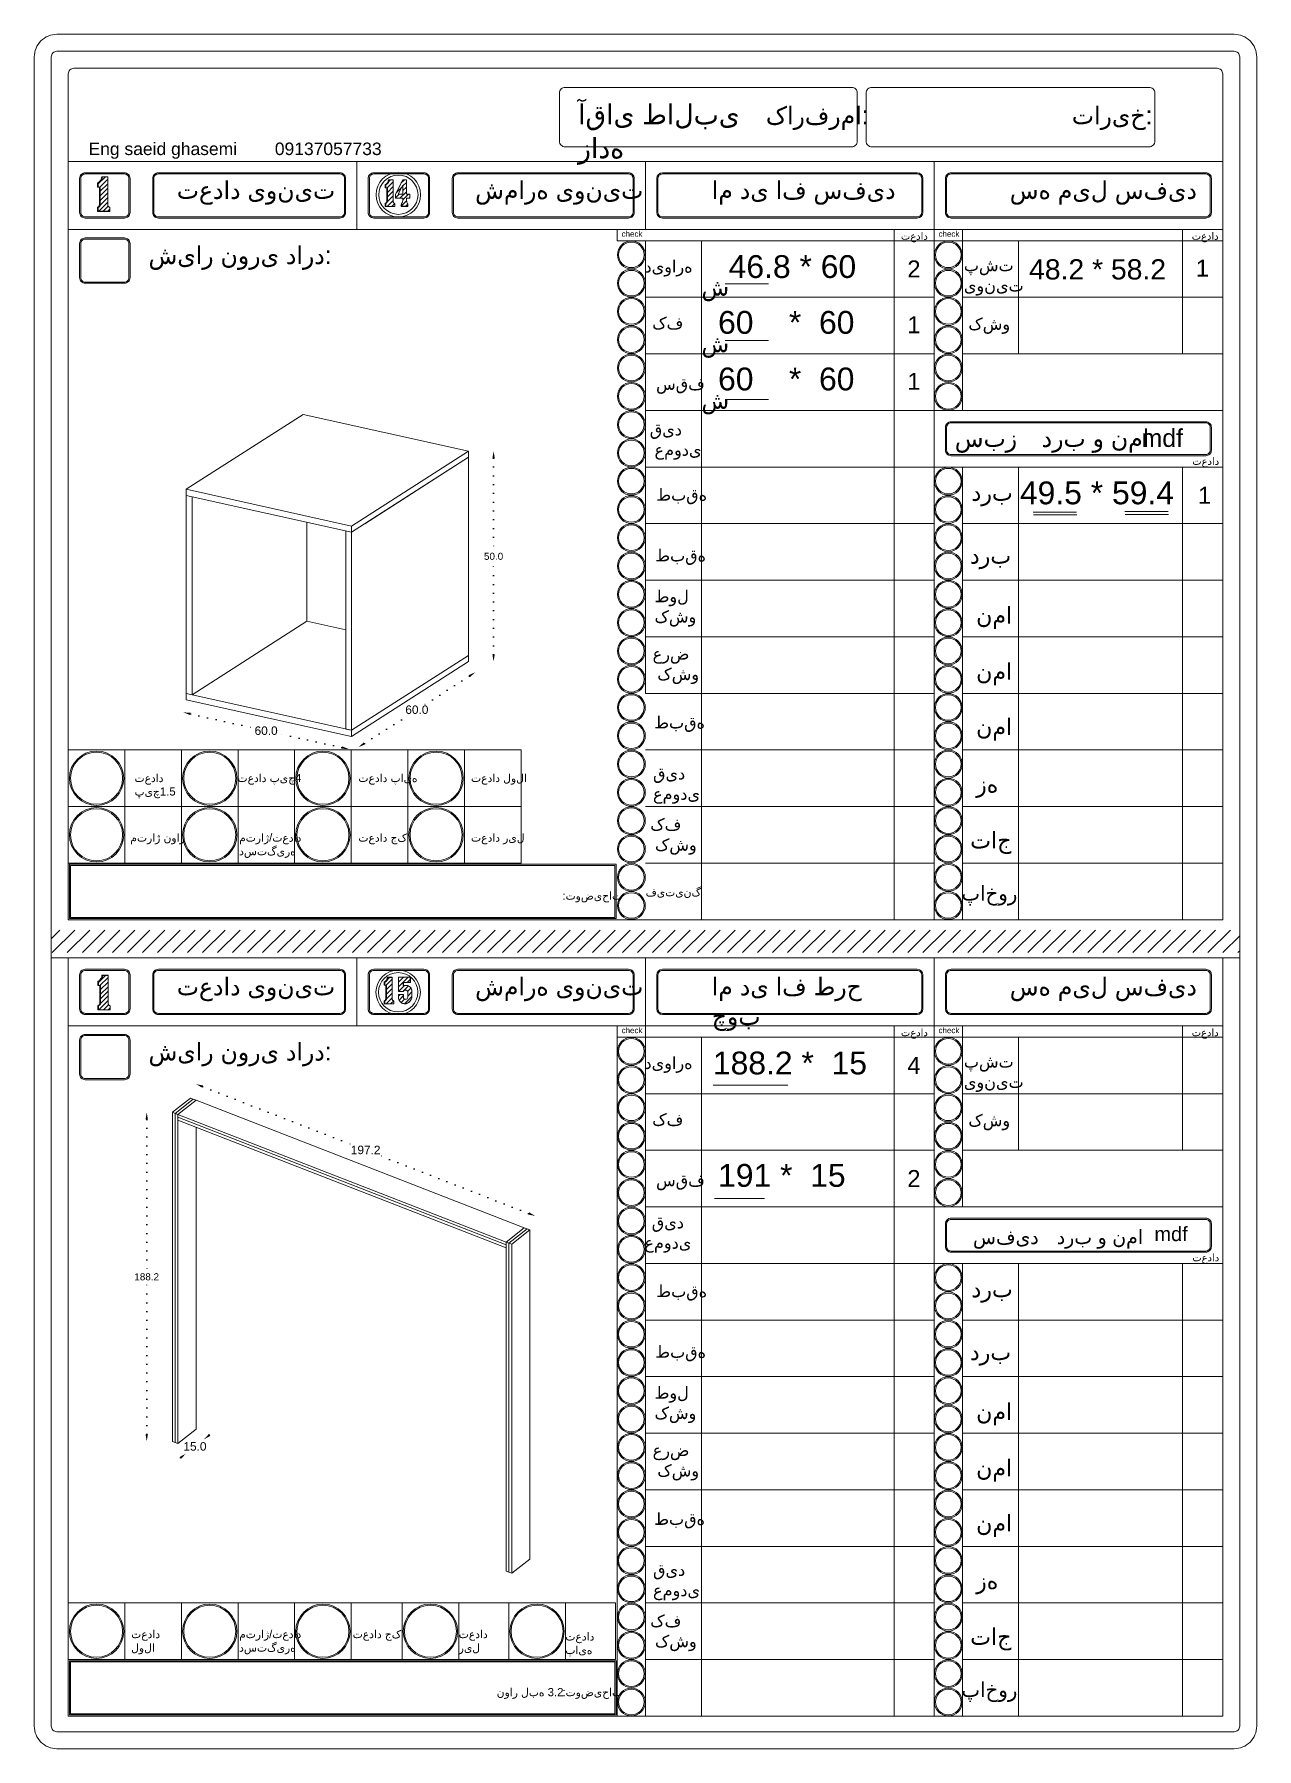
# Model space of a CAD drawing. Header units: inches. Extents: x 104 to 9740, y 936 to 6735.
# Drawn here: x 6077 to 6509, y 4485 to 5091 of the extents above; entities that cross this region are included whole.
import ezdxf

# ---------------------------------------------------------------- set-up
doc = ezdxf.new("R2010")
doc.units = ezdxf.units.IN
doc.header["$MEASUREMENT"] = 0
doc.linetypes.add('ACAD_ISO07W100', pattern=[3, 0, -3])
doc.styles.get("Standard").update_dxf_attribs({"font": 'arial.ttf'})
doc.dimstyles.new('Copy of Standard', dxfattribs={"dimtxt": 2.5, "dimasz": 2.5, "dimexe": 0.18, "dimexo": 0.0625, "dimgap": 0.09, "dimtad": 0, "dimtih": 1, "dimtoh": 1, "dimdec": 1, "dimzin": 0, "dimdsep": 46, "dimtxsty": 'Standard', "dimcen": 0.09, "dimse1": 1, "dimse2": 1, "dimadec": 0, "dimazin": 0, "dimtfac": 1, "dimtdec": 1, "dimtix": 1, "dimtofl": 0, "dimtmove": 0, "dimatfit": 3, "dimfxl": 1, "dimtolj": 1, "dimtzin": 0, "dimarcsym": 0})
doc.dimstyles.get("Standard").update_dxf_attribs({"dimtxt": 3, "dimasz": 2.5, "dimexe": 0.18, "dimexo": 0.0625, "dimgap": 0.09, "dimtad": 0, "dimtih": 1, "dimtoh": 1, "dimdec": 1, "dimzin": 0, "dimdsep": 46, "dimtxsty": 'Standard', "dimcen": 0.09, "dimse1": 1, "dimse2": 1, "dimadec": 0, "dimazin": 0, "dimtfac": 1, "dimtdec": 1, "dimtix": 1, "dimtofl": 0, "dimtmove": 0, "dimatfit": 0, "dimfxl": 1, "dimtolj": 1, "dimtzin": 0, "dimarcsym": 0})
pattern_1 = [(45, (5705.5892, 5298.2798), (-0.8148213, 0.8148213), [])]

msp = doc.modelspace()

# ---------------------------------------------------------------- texts
at = {"lineweight": 20, "attachment_point": 1}
for s, width, gutter_width, heights, insert, char_height in [('{\\fArial|b0|i0|c178|p34;آقای طالبی زاده}', 61.9241, 323.85, [0], (6269.28, 5065.86), 7.1441), ('{\\fArial|b0|i0|c178|p34;کارفرما:}', 0.2338, 164.79, [0], (6335.65, 5065.12), 6.3113), ('تاریخ:', 0.2338, 164.79, [0], (6443.78, 5065.12), 6.311), ('{\\fArial|b0|i0|c178|p34;Eng saeid ghasemi}', 79.2452, 164.79, [0], (6096.28, 5052.31), 4.4179), ('{\\fArial|b0|i0|c178|p34;09137057733 }', 65.4498, 164.79, [0], (6162.11, 5052.31), 4.4179), ('{\\fArial|b0|i0|c178|p34;تعداد یونیت}', 65.4498, 164.79, [0], (6127.48, 5038.73), 6.3113), ('{\\fArial|b0|i0|c178|p34;شماره یونیت}', 65.4498, 164.79, [0], (6232.91, 5038.73), 6.3113), ('{\\fArial|b0|i0|c178|p34;ام دی اف سفید}', 65.4498, 164.79, [0], (6316.52, 5038.73), 6.3113), ('{\\fArial|b0|i0|c178|p34;سه میل سفید}', 65.4498, 164.79, [0], (6421.85, 5038.73), 6.3113), ('{\\fArial|b0|i0|c178|p34;check}', 65.4498, 164.79, [0], (6284.68, 5021.03), 2.0101), ('{\\fArial|b0|i0|c178|p34;تعداد }', 65.4498, 164.79, [0], (6383.36, 5020.63), 2.6665), ('{\\fArial|b0|i0|c178|p34;check}', 65.4498, 164.79, [0], (6396.68, 5021.03), 2.0101), ('{\\fArial|b0|i0|c178|p34;تعداد }', 65.4498, 164.79, [0], (6486.12, 5020.63), 2.6665), ('{\\fArial|b0|i0|c178|p34;شیار نوری دارد:}', 65.4498, 164.79, [0], (6117.48, 5015.69), 6.3112), ('{\\fArial|b0|i0|c178|p34;شیار نوری دارد:}', 65.4498, 164.79, [0], (6117.48, 5015.69), 6.3112), ('46.8 * 60', 61.9823, 462.54, [8.23], (6322.49, 5012.51), 8.06), ('{\\fArial|b0|i0|c178|p34;دیواره }', 17.3175, 247.18, [0], (6292.75, 5010.7), 4.3074), ('2{\\fArial|b0|i0|c178|p34; }', 8.5903, 164.79, [0], (6385.63, 5010.64), 6), ('{\\fArial|b0|i0|c178|p34;پشت \\Pیونیت}', 19.3052, 247.18, [0], (6405.61, 5011.15), 4.3074), ('48.2 * 58.2', 58.0086, 411.15, [7.32], (6428.66, 5011.08), 7.1647), ('1{\\fArial|b0|i0|c178|p34; }', 8.5903, 164.79, [0], (6487.59, 5010.91), 6), ('{\\fArial|b0|i0|c178|p34;ش}', 15.3157, 346.26, [0], (6312.92, 5004.26), 6.0339), ('{\\fArial|b0|i0|c178|p34;کف }', 15.3367, 247.18, [0], (6295.49, 4990.7), 4.3074), ('60    *  60', 65.2593, 462.54, [0], (6318.75, 4992.78), 8.0603), ('1{\\fArial|b0|i0|c178|p34; }', 8.5903, 164.79, [0], (6385.63, 4990.91), 6), ('{\\fArial|b0|i0|c178|p34;کشو }', 17.7019, 247.18, [0], (6407.21, 4990.43), 4.3074), ('{\\fArial|b0|i0|c178|p34;ش}', 15.3157, 346.26, [0], (6312.92, 4984.26), 6.0339), ('60    *  60', 65.2593, 462.54, [0], (6318.75, 4972.78), 8.0603), ('1{\\fArial|b0|i0|c178|p34; }', 8.5903, 164.79, [0], (6385.63, 4970.91), 6), ('{\\fArial|b0|i0|c178|p34;سقف}', 20.995, 247.18, [0], (6296.84, 4969.23), 4.3074), ('{\\fArial|b0|i0|c178|p34;ش}', 15.3157, 346.26, [0], (6312.92, 4964.26), 6.0339), ('{\\fArial|b0|i0|c178|p34;قید  \\P عمودی }', 21.1589, 247.18, [0], (6294.62, 4953.11), 4.3074), ('{\\fArial|b0|i0|c178|p34;درب و نما}', 36.0682, 164.79, [0], (6433.11, 4951.04), 6.3112), ('mdf', 21.5145, 164.79, [0], (6468.39, 4951.04), 6.311), ('سبز ', 30.3169, 164.79, [0], (6402.42, 4951.04), 6.311), ('{\\fArial|b0|i0|c178|p34;تعداد }', 65.4498, 164.79, [0], (6486.33, 4941.06), 2.6665), ('{\\fArial|b0|i0|c178|p34;طبقه}', 15.4874, 247.18, [0], (6296.9, 4930.03), 4.3074), ('{\\fArial|b0|i0|c178|p34;درب}', 20.6748, 340.12, [0], (6408.3, 4931.62), 5.927), ('49.5 * 59.4', 65.2593, 462.54, [8.23], (6425.42, 4932.51), 8.0603), ('1{\\fArial|b0|i0|c178|p34; }', 8.5903, 164.79, [0], (6488.36, 4930.64), 6), ('{\\fArial|b0|i0|c178|p34;طبقه}', 14.1457, 164.79, [0], (6296.53, 4908.57), 4.3074), ('{\\fArial|b0|i0|c178|p34;درب}', 13.4202, 164.79, [0], (6407.72, 4909.4), 5.927), ('{\\fArial|b0|i0|c178|p34;طول \\Pکشو}', 17.6756, 164.79, [0], (6296.3, 4894.13), 4.3074), ('{\\fArial|b0|i0|c178|p34;نما}', 11.1787, 164.79, [0], (6409.96, 4888.23), 5.927), ('{\\fArial|b0|i0|c178|p34;عرض \\P کشو}', 18.5758, 164.79, [0], (6295.62, 4873.83), 4.3074), ('{\\fArial|b0|i0|c178|p34;نما}', 11.1787, 164.79, [0], (6409.96, 4868.34), 5.927), ('{\\fArial|b0|i0|c178|p34;طبقه}', 14.2061, 164.79, [0], (6296.16, 4849.52), 4.3074), ('{\\fArial|b0|i0|c178|p34;نما}', 11.1787, 164.79, [0], (6409.96, 4848.8), 5.927), ('{\\fArial|b0|i0|c178|p34;قید \\Pعمودی}', 14.0099, 164.79, [0], (6295.76, 4831.5), 4.3074), ('تعداد \\Pپیچ1.5', 65.4498, 164.79, [0], (6112.52, 4829.16), 2.872), ('تعداد پیچ4', 65.4498, 164.79, [0], (6148.92, 4829.16), 2.872), ('تعداد پایه', 65.4498, 164.79, [0], (6191.64, 4829.16), 2.872), ('تعداد لولا', 65.4498, 164.79, [0], (6231.45, 4829.16), 2.872), ('{\\fArial|b0|i0|c178|p34;زه}', 11.2031, 164.79, [0], (6409.94, 4828.54), 5.927), ('{\\fArial|b0|i0|c178|p34;کف }\\P{\\fArial|b0|i0|c178|p34; کشو}', 17.5398, 164.79, [0], (6294.79, 4813.5), 4.3074), ('متراژ نوار', 65.4498, 164.79, [0], (6111.05, 4808.07), 2.872), ('متراژ/تعداد\\Pدستگیره', 65.4498, 164.79, [0], (6149.49, 4808.07), 2.8716), ('تعداد جک', 65.4498, 164.79, [0], (6191.64, 4808.07), 2.872), ('تعداد ریل', 65.4498, 164.79, [0], (6231.45, 4808.07), 2.872), ('{\\fArial|b0|i0|c178|p34;تاج}', 13.2883, 164.79, [0], (6407.85, 4808.73), 5.927), (':توضیحات', 65.4498, 164.79, [0], (6263.75, 4787.54), 2.872), ('{\\fArial|b0|i0|c178|p34;فیتینگ}', 19.2636, 164.79, [0], (6293.17, 4788.78), 2.8716), ('{\\fArial|b0|i0|c178|p34;پاخور}', 12.8103, 147.32, [0], (6404.76, 4789.67), 5.2987), ('{\\fArial|b0|i0|c178|p34;تعداد یونیت}', 65.4498, 164.79, [0], (6127.48, 4757.21), 6.3113), ('{\\fArial|b0|i0|c178|p34;شماره یونیت}', 65.4498, 164.79, [0], (6232.91, 4757.21), 6.3113), ('ام دی اف طرح چوب', 65.4498, 164.79, [0], (6316.52, 4757.21), 6.3113), ('{\\fArial|b0|i0|c178|p34;سه میل سفید}', 65.4498, 164.79, [0], (6421.85, 4757.21), 6.3113), ('{\\fArial|b0|i0|c178|p34;check}', 8.1204, 164.79, [0], (6284.68, 4739.52), 2.0101), ('{\\fArial|b0|i0|c178|p34;تعداد }', 11.7486, 164.79, [0], (6383.36, 4739.11), 2.6665), ('{\\fArial|b0|i0|c178|p34;check}', 8.423, 164.79, [0], (6396.68, 4739.52), 2.0101), ('{\\fArial|b0|i0|c178|p34;تعداد }', 10.9902, 164.79, [0], (6486.12, 4739.11), 2.6665), ('{\\fArial|b0|i0|c178|p34;شیار نوری دارد:}', 65.4498, 164.79, [0], (6117.48, 4734.17), 6.3113), ('{\\fArial|b0|i0|c178|p34;شیار نوری دارد:}', 65.4498, 164.79, [0], (6117.48, 4734.17), 6.3113), ('{\\fArial|b0|i0|c178|p34;دیواره }', 17.3175, 247.18, [0], (6292.75, 4729.19), 4.3074), ('188.2 *  15', 61.9823, 462.54, [8.23], (6316.92, 4730.99), 8.0603), ('4 ', 8.5903, 164.79, [0], (6385.63, 4729.12), 6), ('{\\fArial|b0|i0|c178|p34;پشت \\Pیونیت}', 19.3052, 247.18, [0], (6405.61, 4729.64), 4.3074), ('{\\fArial|b0|i0|c178|p34;کف }', 15.3367, 247.18, [0], (6295.49, 4709.18), 4.3074), ('{\\fArial|b0|i0|c178|p34;کشو }', 17.7019, 247.18, [0], (6407.21, 4708.91), 4.3074), ('191 *  15', 66.8047, 462.54, [0], (6318.75, 4691.26), 8.06), ('{\\fArial|b0|i0|c178|p34;سقف}', 20.995, 247.18, [0], (6296.84, 4687.71), 4.3074), ('2 ', 8.5903, 164.79, [0], (6385.63, 4689.12), 6), ('\\pxqc;{\\fArial|b0|i0|c178|p34;قید\\Pعمودی  }', 21.1589, 247.18, [0], (6290.43, 4672.83), 4.3074), ('{\\fArial|b0|i0|c178|p34;سفید}', 37.9723, 164.79, [0], (6408.83, 4668.02), 5.0582), ('{\\fArial|b0|i0|c178|p34;درب و نما}', 36.0682, 164.79, [0], (6438.45, 4668.02), 5.0582), ('mdf', 17.2431, 132.07, [0], (6472.95, 4669.07), 5.058), ('{\\fArial|b0|i0|c178|p34;تعداد }', 10.7715, 164.79, [0], (6486.33, 4659.55), 2.6665), ('{\\fArial|b0|i0|c178|p34;طبقه}', 98.1747, 247.18, [0], (6296.9, 4648.51), 4.3074), ('{\\fArial|b0|i0|c178|p34;درب}', 20.6748, 340.12, [0], (6408.3, 4650.1), 5.927), ('{\\fArial|b0|i0|c178|p34;طبقه}', 14.1457, 164.79, [0], (6296.53, 4627.06), 4.3074), ('{\\fArial|b0|i0|c178|p34;درب}', 13.4202, 164.79, [0], (6407.72, 4627.89), 5.927), ('{\\fArial|b0|i0|c178|p34;طول \\Pکشو}', 17.6756, 164.79, [0], (6296.3, 4612.62), 4.3074), ('{\\fArial|b0|i0|c178|p34;نما}', 11.1787, 164.79, [0], (6409.96, 4606.72), 5.927), ('{\\fArial|b0|i0|c178|p34;عرض \\P کشو}', 18.5758, 164.79, [0], (6295.62, 4592.31), 4.3074), ('{\\fArial|b0|i0|c178|p34;نما}', 11.1787, 164.79, [0], (6409.96, 4586.82), 5.927), ('{\\fArial|b0|i0|c178|p34;طبقه}', 14.2061, 164.79, [0], (6296.16, 4568.01), 4.3074), ('{\\fArial|b0|i0|c178|p34;نما}', 11.1787, 164.79, [0], (6409.96, 4567.29), 5.927), ('{\\fArial|b0|i0|c178|p34;قید \\Pعمودی}', 14.0099, 164.79, [0], (6295.76, 4549.99), 4.3074), ('{\\fArial|b0|i0|c178|p34;زه}', 11.2031, 164.79, [0], (6409.94, 4547.02), 5.927), ('{\\fArial|b0|i0|c178|p34;کف }\\P{\\fArial|b0|i0|c178|p34; کشو}', 17.5398, 164.79, [0], (6294.79, 4531.98), 4.3074), ('{\\fArial|b0|i0|c178|p34;تاج}', 13.2883, 164.79, [0], (6407.85, 4527.21), 5.927), ('تعداد لولا', 17.7752, 164.79, [0], (6111.33, 4526.55), 2.872), ('متراژ/تعداد\\Pدستگیره', 19.6171, 164.79, [0], (6149.49, 4526.55), 2.8716), ('تعداد جک', 17.466, 164.79, [0], (6189.63, 4526.55), 2.872), ('تعداد ریل', 17.6808, 164.79, [0], (6227.1, 4526.55), 2.872), ('تعداد پایه', 17.7105, 164.79, [0], (6264.78, 4525.71), 2.872), ('نوار لبه 3.2', 29.3601, 164.79, [0], (6240.52, 4506.02), 2.8716), (':توضیحات', 29.3601, 164.79, [0], (6263.75, 4506.02), 2.872), ('{\\fArial|b0|i0|c178|p34;پاخور}', 12.8103, 147.32, [0], (6404.76, 4508.15), 5.2987)]:
    msp.add_mtext_dynamic_manual_height_columns(s, width=width, gutter_width=gutter_width, heights=heights, dxfattribs=dict(at, insert=insert, char_height=char_height))

# ---------------------------------------------------------------- blocks, each defined once
blk = doc.blocks.new('*D796')
at = {"color": 0, "linetype": 'ACAD_ISO07W100', "lineweight": -2, "transparency": 16777216}
for p, q in [((6116.83, 4707.03), (6116.83, 4652.74)), ((6116.83, 4595.73), (6116.83, 4650.01))]:
    blk.add_line(p, q, dxfattribs=at)
at = {"color": 0, "transparency": 16777216}
for points in [[(6116.42, 4707.03), (6117.25, 4707.03), (6116.83, 4709.53)], [(6116.42, 4595.73), (6117.25, 4595.73), (6116.83, 4593.23)]]:
    blk.add_solid(points, dxfattribs=at)
at = {"layer": 'Defpoints', "color": 0, "transparency": 16777216}
for p in [(6125.92, 4709.53), (6116.83, 4593.23), (6125.92, 4593.23)]:
    blk.add_point(p, dxfattribs=at)
at = {"color": 0, "lineweight": 20, "transparency": 16777216, "insert": (6116.83, 4651.38), "char_height": 2.5, "attachment_point": 5}
blk.add_mtext('\\A1;188.2', dxfattribs=at)
blk = doc.blocks.new('*D797')
at = {"color": 0, "linetype": 'ACAD_ISO07W100', "lineweight": -2, "transparency": 16777216}
for p, q in [((6139.05, 4595.48), (6141.01, 4597.03)), ((6128.71, 4587.36), (6126.74, 4585.81))]:
    blk.add_line(p, q, dxfattribs=at)
at = {"color": 0, "transparency": 16777216}
for points in [[(6138.79, 4595.81), (6139.31, 4595.16), (6137.08, 4593.94)], [(6128.45, 4587.68), (6128.97, 4587.03), (6130.68, 4588.9)]]:
    blk.add_solid(points, dxfattribs=at)
at = {"layer": 'Defpoints', "color": 0, "transparency": 16777216}
for p in [(6134.28, 4597.51), (6127.87, 4592.47), (6130.68, 4588.9)]:
    blk.add_point(p, dxfattribs=at)
at = {"color": 0, "lineweight": 20, "transparency": 16777216, "insert": (6133.88, 4591.42), "char_height": 3, "attachment_point": 5}
blk.add_mtext('\\A1;15.0', dxfattribs=at)
blk = doc.blocks.new('*D798')
at = {"color": 0, "linetype": 'ACAD_ISO07W100', "lineweight": -2, "transparency": 16777216}
for p, q in [((6136.59, 4718.62), (6190.03, 4697.83)), ((6251.81, 4673.8), (6198.37, 4694.58))]:
    blk.add_line(p, q, dxfattribs=at)
at = {"color": 0, "transparency": 16777216}
for points in [[(6136.74, 4719), (6136.44, 4718.23), (6134.26, 4719.52)], [(6251.96, 4674.19), (6251.66, 4673.41), (6254.14, 4672.89)]]:
    blk.add_solid(points, dxfattribs=at)
at = {"layer": 'Defpoints', "color": 0, "transparency": 16777216}
for p in [(6132.33, 4714.57), (6254.14, 4672.89), (6252.21, 4667.94)]:
    blk.add_point(p, dxfattribs=at)
at = {"color": 0, "lineweight": 20, "transparency": 16777216, "insert": (6194.2, 4696.21), "char_height": 3, "attachment_point": 5}
blk.add_mtext('\\A1;197.2', dxfattribs=at)
blk = doc.blocks.new('*D810')
at = {"color": 0, "linetype": 'ACAD_ISO07W100', "lineweight": -2, "transparency": 16777216}
for p, q in [((6239.42, 4940.75), (6239.42, 4907.42)), ((6239.42, 4871.35), (6239.42, 4904.68))]:
    blk.add_line(p, q, dxfattribs=at)
at = {"color": 0, "transparency": 16777216}
for points in [[(6239, 4940.75), (6239.84, 4940.75), (6239.42, 4943.25)], [(6239, 4871.35), (6239.84, 4871.35), (6239.42, 4868.85)]]:
    blk.add_solid(points, dxfattribs=at)
at = {"layer": 'Defpoints', "color": 0, "transparency": 16777216}
for p in [(6230.53, 4943.25), (6239.42, 4943.25), (6230.53, 4868.85)]:
    blk.add_point(p, dxfattribs=at)
at = {"color": 0, "lineweight": 20, "transparency": 16777216, "insert": (6239.42, 4906.05), "char_height": 2.5, "attachment_point": 5}
blk.add_mtext('\\A1;50.0', dxfattribs=at)
blk = doc.blocks.new('*D811')
at = {"color": 0, "linetype": 'ACAD_ISO07W100', "lineweight": -2, "transparency": 16777216}
for p, q in [((6230.85, 4863.72), (6214.84, 4853.45)), ((6193.77, 4839.94), (6209.79, 4850.21))]:
    blk.add_line(p, q, dxfattribs=at)
at = {"color": 0, "transparency": 16777216}
for points in [[(6230.63, 4864.07), (6231.08, 4863.37), (6232.96, 4865.07)], [(6193.55, 4840.29), (6194, 4839.59), (6191.67, 4838.59)]]:
    blk.add_solid(points, dxfattribs=at)
at = {"layer": 'Defpoints', "color": 0, "transparency": 16777216}
for p in [(6230.53, 4868.85), (6189.24, 4842.37), (6191.67, 4838.59)]:
    blk.add_point(p, dxfattribs=at)
at = {"color": 0, "lineweight": 20, "transparency": 16777216, "insert": (6212.31, 4851.83), "char_height": 3, "attachment_point": 5}
blk.add_mtext('\\A1;60.0', dxfattribs=at)
blk = doc.blocks.new('*D812')
at = {"color": 0, "linetype": 'ACAD_ISO07W100', "lineweight": -2, "transparency": 16777216}
for p, q in [((6132.25, 4850.36), (6155.05, 4845.3)), ((6185.82, 4838.47), (6163.02, 4843.53))]:
    blk.add_line(p, q, dxfattribs=at)
at = {"color": 0, "transparency": 16777216}
for points in [[(6132.34, 4850.77), (6132.16, 4849.95), (6129.81, 4850.9)], [(6185.91, 4838.88), (6185.73, 4838.06), (6188.26, 4837.93)]]:
    blk.add_solid(points, dxfattribs=at)
at = {"layer": 'Defpoints', "color": 0, "transparency": 16777216}
for p in [(6130.8, 4855.35), (6129.81, 4850.9), (6189.24, 4842.37)]:
    blk.add_point(p, dxfattribs=at)
at = {"color": 0, "lineweight": 20, "transparency": 16777216, "insert": (6159.03, 4844.42), "char_height": 3, "attachment_point": 5}
blk.add_mtext('\\A1;60.0', dxfattribs=at)

# ---------------------------------------------------------------- dimensions: what is measured, and where the dimension line sits
at = {"lineweight": 20}
for base, p1, p2, angle, text, picture, middle in [((6239.42, 4943.25), (6230.53, 4868.85), (6230.53, 4943.25), 270, '50.0', '*D810', (6239.42, 4906.05)), ((6116.83, 4593.23), (6125.92, 4709.53), (6125.92, 4593.23), 90, '188.2', '*D796', (6116.83, 4651.38))]:
    dim = msp.add_linear_dim(base=base, p1=p1, p2=p2, angle=angle, text=text, dimstyle='Copy of Standard', dxfattribs=at)
    dim.commit()
    dim.dimension.update_dxf_attribs({"geometry": picture, "text_midpoint": middle})
for p1, p2, distance, text, picture, middle in [((6230.53, 4868.85), (6189.24, 4842.37), 4.49, '60.0', '*D811', (6212.31, 4851.83)), ((6189.24, 4842.37), (6130.8, 4855.35), 4.55, '60.0', '*D812', (6159.03, 4844.42)), ((6132.33, 4714.57), (6252.21, 4667.94), 5.32, '197.2', '*D798', (6194.2, 4696.21)), ((6134.28, 4597.51), (6127.87, 4592.47), 4.54, '15.0', '*D797', (6133.88, 4591.42))]:
    dim = msp.add_aligned_dim(p1=p1, p2=p2, distance=distance, text=text, dimstyle='Standard', dxfattribs=at)
    dim.commit()
    dim.dimension.update_dxf_attribs({"geometry": picture, "text_midpoint": middle})

# ---------------------------------------------------------------- hatches: boundary and pattern name
at = {"lineweight": 20}
h = msp.add_hatch(dxfattribs=at)
h.set_pattern_fill('ANSI31', color=256, scale=9.218651)
h.set_pattern_definition([(45, (5353.8456, 5579.2127), (-0.8148213, 0.8148213), [])])
h.paths.add_polyline_path([(6103.61, 5029.46), (6103.52, 5029.5), (6103.44, 5029.56), (6103.36, 5029.62), (6103.29, 5029.69), (6103.23, 5029.77), (6103.18, 5029.86), (6103.14, 5029.95), (6103.11, 5030.05), (6103.09, 5030.14), (6103.08, 5030.24), (6103.08, 5040.17), (6101.22, 5040.17), (6101.19, 5039.94), (6101.15, 5039.71), (6101.08, 5039.49), (6100.99, 5039.27), (6100.89, 5039.06), (6100.77, 5038.86), (6100.63, 5038.67), (6100.47, 5038.5), (6100.3, 5038.34), (6100.12, 5038.19), (6099.92, 5038.06), (6099.72, 5037.95), (6099.72, 5036.55), (6100.12, 5036.55), (6100.43, 5036.52), (6100.43, 5030.28), (6100.42, 5030.19), (6100.4, 5030.09), (6100.36, 5030), (6100.32, 5029.91), (6100.27, 5029.83), (6100.21, 5029.75), (6100.14, 5029.68), (6100.07, 5029.62), (6099.99, 5029.57), (6099.9, 5029.52), (6099.81, 5029.48), (6099.72, 5029.46), (6099.72, 5028.03), (6103.8, 5028.03), (6103.8, 5029.41), (6103.71, 5029.43)])
h = msp.add_hatch(dxfattribs=at)
h.set_pattern_fill('ANSI31', color=256, scale=9.218651)
h.set_pattern_definition([(45, (5688.3615, 5580.4638), (-0.8148213, 0.8148213), [])])
h.paths.add_polyline_path([(6204.33, 5030.85), (6204.26, 5030.89), (6204.2, 5030.93), (6204.14, 5030.97), (6204.08, 5031.03), (6204.04, 5031.09), (6204, 5031.16), (6203.97, 5031.23), (6203.94, 5031.3), (6203.93, 5031.38), (6203.92, 5031.45), (6203.92, 5039.09), (6202.49, 5039.09), (6202.47, 5038.92), (6202.43, 5038.74), (6202.38, 5038.57), (6202.31, 5038.4), (6202.23, 5038.24), (6202.14, 5038.09), (6202.03, 5037.94), (6201.91, 5037.81), (6201.78, 5037.68), (6201.64, 5037.57), (6201.49, 5037.47), (6201.33, 5037.39), (6201.33, 5036.31), (6201.65, 5036.31), (6201.88, 5036.29), (6201.88, 5031.48), (6201.87, 5031.41), (6201.86, 5031.34), (6201.83, 5031.27), (6201.8, 5031.2), (6201.76, 5031.14), (6201.71, 5031.08), (6201.66, 5031.02), (6201.6, 5030.97), (6201.54, 5030.93), (6201.48, 5030.9), (6201.41, 5030.87), (6201.33, 5030.85), (6201.33, 5029.75), (6204.48, 5029.75), (6204.48, 5030.81), (6204.4, 5030.83)])
h = msp.add_hatch(dxfattribs=at)
h.set_pattern_fill('ANSI31', color=256, scale=9.218651)
h.set_pattern_definition([(45, (5688.3615, 5580.4638), (-0.8148213, 0.8148213), [])])
h.paths.add_polyline_path([(6208.6, 5039.14), (6207.39, 5039.14), (6204.78, 5034.06), (6204.78, 5032.63), (6207.39, 5032.63), (6207.39, 5032.42), (6207.38, 5032.23), (6207.37, 5032.05), (6207.35, 5031.87), (6207.32, 5031.69), (6207.28, 5031.51), (6207.23, 5031.34), (6207.17, 5031.16), (6207.11, 5030.99), (6207.04, 5030.82), (6206.96, 5030.66), (6206.87, 5030.5), (6206.77, 5030.35), (6206.77, 5029.8), (6209.16, 5029.8), (6209.16, 5030.3), (6209.07, 5030.48), (6208.99, 5030.67), (6208.92, 5030.85), (6208.86, 5031.04), (6208.8, 5031.23), (6208.75, 5031.43), (6208.7, 5031.62), (6208.67, 5031.82), (6208.64, 5032.01), (6208.62, 5032.21), (6208.61, 5032.41), (6208.6, 5032.63), (6209.85, 5032.63), (6209.85, 5034.05), (6208.6, 5034.05)])
h.paths.add_polyline_path([(6207.36, 5037.24), (6207.39, 5037.22), (6207.39, 5034.06), (6207.36, 5034.05), (6205.69, 5034.05)], flags=16)
h = msp.add_hatch(dxfattribs=at)
h.set_pattern_fill('ANSI31', color=256, scale=30)
h.set_pattern_definition([(45, (3880.8876, 4477.8733), (-2.6516504, 2.6516504), [])])
h.paths.add_polyline_path([(6503.11, 4773.97), (6083.11, 4773.97), (6083.11, 4765.97), (6503.11, 4765.97)])
h = msp.add_hatch(dxfattribs=at)
h.set_pattern_fill('ANSI31', color=256, scale=9.218651)
h.set_pattern_definition([(45, (5353.9502, 5296.9973), (-0.8148213, 0.8148213), [])])
h.paths.add_polyline_path([(6103.72, 4747.25), (6103.63, 4747.29), (6103.54, 4747.34), (6103.46, 4747.41), (6103.39, 4747.48), (6103.33, 4747.56), (6103.28, 4747.64), (6103.24, 4747.73), (6103.21, 4747.83), (6103.19, 4747.93), (6103.19, 4748.03), (6103.19, 4757.95), (6101.33, 4757.95), (6101.3, 4757.72), (6101.25, 4757.49), (6101.18, 4757.27), (6101.1, 4757.05), (6100.99, 4756.84), (6100.87, 4756.65), (6100.73, 4756.46), (6100.58, 4756.28), (6100.41, 4756.12), (6100.22, 4755.98), (6100.03, 4755.85), (6099.82, 4755.74), (6099.82, 4754.33), (6100.23, 4754.33), (6100.54, 4754.31), (6100.54, 4748.07), (6100.52, 4747.97), (6100.5, 4747.88), (6100.47, 4747.79), (6100.43, 4747.7), (6100.37, 4747.62), (6100.32, 4747.54), (6100.25, 4747.47), (6100.17, 4747.41), (6100.09, 4747.35), (6100.01, 4747.31), (6099.92, 4747.27), (6099.82, 4747.24), (6099.82, 4745.81), (6103.91, 4745.81), (6103.91, 4747.19), (6103.81, 4747.21)])
h = msp.add_hatch(dxfattribs=at)
h.set_pattern_fill('ANSI31', color=256, scale=9.218651)
h.set_pattern_definition(pattern_1)
h.paths.add_polyline_path([(6203.99, 4748.98), (6203.92, 4749.01), (6203.86, 4749.05), (6203.8, 4749.1), (6203.74, 4749.15), (6203.7, 4749.22), (6203.66, 4749.28), (6203.62, 4749.35), (6203.6, 4749.43), (6203.59, 4749.5), (6203.58, 4749.58), (6203.58, 4757.22), (6202.15, 4757.22), (6202.13, 4757.04), (6202.09, 4756.87), (6202.04, 4756.69), (6201.97, 4756.53), (6201.89, 4756.37), (6201.8, 4756.21), (6201.69, 4756.07), (6201.57, 4755.93), (6201.44, 4755.81), (6201.3, 4755.7), (6201.15, 4755.6), (6200.99, 4755.51), (6200.99, 4754.43), (6201.31, 4754.43), (6201.54, 4754.41), (6201.54, 4749.61), (6201.53, 4749.54), (6201.52, 4749.46), (6201.49, 4749.39), (6201.46, 4749.32), (6201.42, 4749.26), (6201.37, 4749.2), (6201.32, 4749.15), (6201.26, 4749.1), (6201.2, 4749.06), (6201.13, 4749.02), (6201.07, 4748.99), (6200.99, 4748.97), (6200.99, 4747.87), (6204.14, 4747.87), (6204.14, 4748.94), (6204.06, 4748.95)])
h = msp.add_hatch(dxfattribs=at)
h.set_pattern_fill('ANSI31', color=256, scale=9.218651)
h.set_pattern_definition(pattern_1)
h.paths.add_polyline_path([(6210.06, 4753.63), (6209.89, 4753.82), (6209.69, 4753.99), (6209.47, 4754.13), (6209.24, 4754.24), (6209.04, 4754.31), (6208.8, 4754.36), (6208.52, 4754.38), (6207.5, 4754.38), (6207.5, 4755.37), (6209.98, 4755.37), (6209.98, 4757.27), (6205.76, 4757.27), (6205.76, 4752.18), (6207.5, 4752.18), (6207.57, 4752.33), (6207.67, 4752.47), (6207.79, 4752.58), (6207.94, 4752.66), (6208.09, 4752.71), (6208.28, 4752.73), (6208.46, 4752.71), (6208.62, 4752.66), (6208.77, 4752.58), (6208.89, 4752.47), (6208.99, 4752.33), (6209.06, 4752.18), (6209.06, 4750.23), (6209.03, 4750.04), (6208.95, 4749.85), (6208.83, 4749.69), (6208.68, 4749.57), (6208.49, 4749.5), (6208.29, 4749.47), (6208.1, 4749.5), (6207.91, 4749.57), (6207.74, 4749.71), (6207.6, 4749.88), (6207.53, 4750.06), (6207.5, 4750.26), (6207.5, 4751.2), (6205.76, 4751.2), (6205.76, 4750.23), (6205.78, 4749.92), (6205.84, 4749.61), (6205.94, 4749.35), (6206.08, 4749.07), (6206.25, 4748.81), (6206.46, 4748.58), (6206.7, 4748.38), (6206.96, 4748.21), (6207.25, 4748.08), (6207.54, 4747.98), (6207.85, 4747.93), (6208.16, 4747.92), (6208.45, 4747.98), (6208.74, 4748.07), (6209.01, 4748.18), (6209.27, 4748.33), (6209.51, 4748.5), (6209.73, 4748.7), (6209.93, 4748.92), (6210.11, 4749.16), (6210.25, 4749.41), (6210.38, 4749.68), (6210.47, 4749.97), (6210.53, 4750.26), (6210.53, 4752.18), (6210.53, 4752.44), (6210.49, 4752.7), (6210.43, 4752.95), (6210.33, 4753.19), (6210.21, 4753.42)])

# ---------------------------------------------------------------- linework, layer by layer
for p, q in [((6089.11, 4777.62), (6089.11, 5076.58)), ((6497.11, 5045.62), (6089.11, 5045.62)), ((6089.11, 4866.63), (6089.11, 5045.62)), ((6191.11, 5021.62), (6191.11, 5045.62)), ((6293.11, 5021.62), (6293.11, 5045.62)), ((6293.11, 5045.62), (6293.11, 5025.62)), ((6395.11, 5021.62), (6395.11, 5045.62)), ((6093.11, 5027.62), (6093.11, 5039.62)), ((6108.95, 5041.62), (6095.11, 5041.62)), ((6099.72, 5037.95), (6099.72, 5036.55)), ((6110.95, 5039.62), (6110.95, 5027.62)), ((6118.95, 5027.62), (6118.95, 5039.62)), ((6185.11, 5041.62), (6120.95, 5041.62)), ((6187.11, 5027.62), (6187.11, 5039.62)), ((6195.11, 5039.62), (6195.11, 5027.62)), ((6214.81, 5041.62), (6197.11, 5041.62)), ((6201.33, 5037.39), (6201.33, 5036.31)), ((6207.36, 5034.05), (6207.36, 5037.24)), ((6207.39, 5039.14), (6208.6, 5039.14)), ((6216.81, 5027.62), (6216.81, 5039.62)), ((6224.81, 5027.62), (6224.81, 5039.62)), ((6287.11, 5041.62), (6226.81, 5041.62)), ((6289.11, 5039.62), (6289.11, 5027.62)), ((6297.11, 5027.62), (6297.11, 5039.62)), ((6389.11, 5041.62), (6299.11, 5041.62)), ((6391.11, 5039.62), (6391.11, 5027.62)), ((6399.11, 5027.62), (6399.11, 5039.62)), ((6491.11, 5041.62), (6401.11, 5041.62)), ((6493.11, 5027.62), (6493.11, 5039.62)), ((6095.11, 5025.62), (6108.95, 5025.62)), ((6099.72, 5028.03), (6103.8, 5028.03)), ((6185.11, 5025.62), (6120.95, 5025.62)), ((6197.11, 5025.62), (6214.81, 5025.62)), ((6201.33, 5029.75), (6204.48, 5029.75)), ((6287.11, 5025.62), (6226.81, 5025.62)), ((6299.11, 5025.62), (6389.11, 5025.62)), ((6401.11, 5025.62), (6491.11, 5025.62)), ((6497.11, 5025.62), (6497.11, 4777.62)), ((6089.11, 5021.62), (6497.11, 5021.62)), ((6283.11, 5021.62), (6283.11, 5017.62)), ((6380.93, 4777.62), (6380.93, 5021.62)), ((6395.11, 5021.62), (6395.11, 4997.62)), ((6405.11, 5021.62), (6405.11, 4997.62)), ((6482.89, 4977.62), (6482.89, 5021.62)), ((6283.11, 5017.62), (6497.11, 5017.62)), ((6293.11, 4861.62), (6293.11, 5017.62)), ((6293.11, 4857.62), (6293.11, 5017.62)), ((6293.11, 5017.62), (6293.11, 4997.62)), ((6293.11, 5017.62), (6293.11, 4997.62)), ((6312.92, 5017.62), (6312.92, 4777.62)), ((6395.11, 4861.62), (6395.11, 5017.62)), ((6395.11, 4777.62), (6395.11, 5017.62)), ((6405.11, 4977.62), (6405.11, 5017.62)), ((6405.11, 4957.62), (6405.11, 5017.62)), ((6405.11, 4957.62), (6405.11, 5017.62)), ((6405.11, 5017.62), (6405.11, 4997.62)), ((6424.92, 5017.62), (6424.92, 4977.62)), ((6321.27, 5002.36), (6336.6, 5002.36)), ((6293.11, 4997.62), (6395.11, 4997.62)), ((6405.11, 4997.62), (6497.11, 4997.62)), ((6321.27, 4982.36), (6336.6, 4982.36)), ((6293.11, 4977.62), (6395.11, 4977.62)), ((6497.11, 4977.62), (6405.11, 4977.62)), ((6497.11, 4977.62), (6477.11, 4977.62)), ((6293.11, 4957.62), (6497.11, 4957.62)), ((6321.27, 4961.52), (6336.6, 4961.52)), ((6399.11, 4943.62), (6399.11, 4951.62)), ((6491.11, 4953.62), (6401.11, 4953.62)), ((6493.11, 4951.62), (6493.11, 4943.62)), ((6491.11, 4941.62), (6401.11, 4941.62)), ((6293.11, 4937.62), (6395.11, 4937.62)), ((6497.11, 4937.62), (6395.11, 4937.62)), ((6405.11, 4837.62), (6405.11, 4937.62)), ((6405.11, 4861.62), (6405.11, 4937.62)), ((6405.11, 4857.62), (6405.11, 4937.62)), ((6424.92, 4937.62), (6424.92, 4837.62)), ((6482.89, 4937.62), (6482.89, 4777.62)), ((6430.07, 4921.69), (6445.4, 4921.69)), ((6462.5, 4921.86), (6477.83, 4921.86)), ((6462.66, 4920.85), (6477.99, 4920.85)), ((6293.11, 4917.62), (6395.11, 4917.62)), ((6293.11, 4917.62), (6312.92, 4917.62)), ((6293.11, 4917.62), (6395.11, 4917.62)), ((6361.62, 4917.62), (6395.11, 4917.62)), ((6405.11, 4917.62), (6497.11, 4917.62)), ((6405.11, 4817.62), (6405.11, 4917.62)), ((6424.92, 4917.62), (6424.92, 4817.62)), ((6430.24, 4920.68), (6445.56, 4920.68)), ((6293.11, 4897.62), (6312.92, 4897.62)), ((6293.11, 4897.62), (6395.11, 4897.62)), ((6405.11, 4897.62), (6497.11, 4897.62)), ((6405.11, 4897.62), (6497.11, 4897.62)), ((6405.11, 4797.62), (6405.11, 4897.62)), ((6424.92, 4897.62), (6424.92, 4797.62)), ((6293.11, 4877.62), (6395.11, 4877.62)), ((6405.11, 4877.62), (6405.11, 4857.62)), ((6405.11, 4877.62), (6497.11, 4877.62)), ((6405.11, 4777.62), (6405.11, 4877.62)), ((6424.92, 4877.62), (6424.92, 4777.62)), ((6293.11, 4857.62), (6395.11, 4857.62)), ((6380.93, 4857.62), (6395.11, 4857.62)), ((6405.11, 4857.62), (6497.11, 4857.62)), ((6405.11, 4857.62), (6405.11, 4837.62)), ((6089.11, 4837.62), (6089.11, 4797.62)), ((6089.11, 4837.62), (6249.11, 4837.62)), ((6089.11, 4837.62), (6089.11, 4797.62)), ((6109.11, 4837.62), (6109.11, 4797.62)), ((6129.11, 4837.62), (6129.11, 4797.62)), ((6149.11, 4837.62), (6149.11, 4797.62)), ((6169.11, 4837.62), (6169.11, 4797.62)), ((6189.11, 4837.62), (6189.11, 4797.62)), ((6209.11, 4837.62), (6209.11, 4797.62)), ((6229.11, 4837.62), (6229.11, 4797.62)), ((6249.11, 4837.62), (6249.11, 4797.62)), ((6293.11, 4837.62), (6395.11, 4837.62)), ((6380.93, 4837.62), (6395.11, 4837.62)), ((6405.11, 4837.62), (6497.11, 4837.62)), ((6405.11, 4837.62), (6497.11, 4837.62)), ((6405.11, 4837.62), (6405.11, 4817.62)), ((6089.11, 4817.62), (6249.11, 4817.62)), ((6293.11, 4817.62), (6395.11, 4817.62)), ((6293.11, 4817.62), (6395.11, 4817.62)), ((6380.93, 4817.62), (6395.11, 4817.62)), ((6405.11, 4817.62), (6497.11, 4817.62)), ((6405.11, 4817.62), (6497.11, 4817.62)), ((6405.11, 4817.62), (6405.11, 4797.62)), ((6089.11, 4797.62), (6249.11, 4797.62)), ((6293.11, 4797.62), (6395.11, 4797.62)), ((6293.11, 4797.62), (6395.11, 4797.62)), ((6380.93, 4797.62), (6395.11, 4797.62)), ((6405.11, 4797.62), (6497.11, 4797.62)), ((6405.11, 4797.62), (6497.11, 4797.62)), ((6405.11, 4797.62), (6405.11, 4777.62)), ((6283.11, 4777.62), (6089.11, 4777.62)), ((6283.11, 4777.62), (6395.11, 4777.62)), ((6283.11, 4777.62), (6497.11, 4777.62)), ((6283.11, 4777.62), (6395.11, 4777.62)), ((6283.11, 4777.62), (6497.11, 4777.62)), ((6083.11, 4764.1), (6503.11, 4764.1)), ((6497.11, 4764.1), (6089.11, 4764.1)), ((6089.11, 4496.1), (6089.11, 4764.1)), ((6191.11, 4740.1), (6191.11, 4764.1)), ((6293.11, 4740.1), (6293.11, 4764.1)), ((6293.11, 4764.1), (6293.11, 4744.1)), ((6395.11, 4740.1), (6395.11, 4764.1)), ((6497.11, 4764.1), (6497.11, 4496.1)), ((6093.11, 4746.1), (6093.11, 4758.1)), ((6108.95, 4760.1), (6095.11, 4760.1)), ((6110.95, 4758.1), (6110.95, 4746.1)), ((6118.95, 4746.1), (6118.95, 4758.1)), ((6185.11, 4760.1), (6120.95, 4760.1)), ((6187.11, 4746.1), (6187.11, 4758.1)), ((6195.11, 4758.1), (6195.11, 4746.1)), ((6214.81, 4760.1), (6197.11, 4760.1)), ((6209.98, 4757.27), (6209.98, 4755.37)), ((6216.81, 4746.1), (6216.81, 4758.1)), ((6224.81, 4746.1), (6224.81, 4758.1)), ((6287.11, 4760.1), (6226.81, 4760.1)), ((6289.11, 4758.1), (6289.11, 4746.1)), ((6297.11, 4746.1), (6297.11, 4758.1)), ((6389.11, 4760.1), (6299.11, 4760.1)), ((6391.11, 4758.1), (6391.11, 4746.1)), ((6399.11, 4746.1), (6399.11, 4758.1)), ((6491.11, 4760.1), (6401.11, 4760.1)), ((6493.11, 4746.1), (6493.11, 4758.1)), ((6099.82, 4755.74), (6099.82, 4754.33)), ((6200.99, 4755.51), (6200.99, 4754.43)), ((6205.76, 4752.18), (6207.5, 4752.18)), ((6207.53, 4755.37), (6207.53, 4754.4)), ((6208.29, 4752.73), (6208.46, 4752.71)), ((6208.46, 4752.71), (6208.62, 4752.66)), ((6208.62, 4752.66), (6208.77, 4752.58)), ((6208.77, 4752.58), (6208.89, 4752.47)), ((6208.89, 4752.47), (6208.99, 4752.33)), ((6208.99, 4752.33), (6209.06, 4752.18)), ((6209.06, 4752.18), (6209.06, 4750.23)), ((6099.82, 4745.81), (6103.91, 4745.81)), ((6200.99, 4747.87), (6204.14, 4747.87)), ((6207.91, 4749.57), (6207.75, 4749.69)), ((6208.1, 4749.5), (6207.91, 4749.57)), ((6208.29, 4749.47), (6208.1, 4749.5)), ((6208.49, 4749.5), (6208.29, 4749.47)), ((6208.68, 4749.57), (6208.49, 4749.5)), ((6208.83, 4749.69), (6208.68, 4749.57)), ((6208.95, 4749.85), (6208.83, 4749.69)), ((6209.03, 4750.04), (6208.95, 4749.85)), ((6209.06, 4750.23), (6209.03, 4750.04)), ((6089.11, 4740.1), (6497.11, 4740.1)), ((6089.11, 4740.1), (6497.11, 4740.1)), ((6095.11, 4744.1), (6108.95, 4744.1)), ((6185.11, 4744.1), (6120.95, 4744.1)), ((6197.11, 4744.1), (6214.81, 4744.1)), ((6287.11, 4744.1), (6226.81, 4744.1)), ((6283.11, 4740.1), (6283.11, 4736.1)), ((6293.11, 4496.1), (6293.11, 4740.1)), ((6299.11, 4744.1), (6389.11, 4744.1)), ((6380.93, 4496.1), (6380.93, 4740.1)), ((6395.11, 4740.1), (6395.11, 4716.1)), ((6401.11, 4744.1), (6491.11, 4744.1)), ((6405.11, 4740.1), (6405.11, 4716.1)), ((6482.89, 4696.1), (6482.89, 4740.1)), ((6283.11, 4736.1), (6497.11, 4736.1)), ((6283.11, 4496.1), (6283.11, 4736.1)), ((6312.92, 4736.1), (6312.92, 4496.1)), ((6395.11, 4580.1), (6395.11, 4736.1)), ((6395.11, 4496.1), (6395.11, 4736.1)), ((6405.11, 4676.1), (6405.11, 4736.1)), ((6405.11, 4676.1), (6405.11, 4736.1)), ((6405.11, 4736.1), (6405.11, 4716.1)), ((6424.92, 4736.1), (6424.92, 4696.1)), ((6293.11, 4716.1), (6395.11, 4716.1)), ((6317.03, 4719.13), (6343.36, 4719.13)), ((6405.11, 4716.1), (6497.11, 4716.1)), ((6293.11, 4696.1), (6395.11, 4696.1)), ((6497.11, 4696.1), (6405.11, 4696.1)), ((6497.11, 4696.1), (6477.11, 4696.1)), ((6317.45, 4679.03), (6335.17, 4679.03)), ((6293.11, 4676.1), (6497.11, 4676.1)), ((6399.11, 4662.1), (6399.11, 4670.1)), ((6491.11, 4672.1), (6401.11, 4672.1)), ((6493.11, 4670.1), (6493.11, 4662.1)), ((6293.11, 4656.1), (6395.11, 4656.1)), ((6497.11, 4656.1), (6395.11, 4656.1)), ((6491.11, 4660.1), (6401.11, 4660.1)), ((6405.11, 4496.1), (6405.11, 4656.1)), ((6424.92, 4656.1), (6424.92, 4496.1)), ((6482.89, 4656.1), (6482.89, 4496.1)), ((6293.11, 4636.1), (6395.11, 4636.1)), ((6293.11, 4636.1), (6312.92, 4636.1)), ((6293.11, 4636.1), (6395.11, 4636.1)), ((6361.62, 4636.1), (6395.11, 4636.1)), ((6405.11, 4636.1), (6497.11, 4636.1)), ((6293.11, 4616.1), (6312.92, 4616.1)), ((6293.11, 4616.1), (6395.11, 4616.1)), ((6405.11, 4616.1), (6497.11, 4616.1)), ((6405.11, 4616.1), (6497.11, 4616.1)), ((6293.11, 4596.1), (6395.11, 4596.1)), ((6405.11, 4596.1), (6497.11, 4596.1)), ((6293.11, 4576.1), (6395.11, 4576.1)), ((6380.93, 4576.1), (6395.11, 4576.1)), ((6405.11, 4576.1), (6497.11, 4576.1)), ((6089.11, 4556.1), (6089.11, 4516.1)), ((6089.11, 4556.1), (6089.11, 4516.1)), ((6089.11, 4556.1), (6089.11, 4516.1)), ((6293.11, 4556.1), (6395.11, 4556.1)), ((6380.93, 4556.1), (6395.11, 4556.1)), ((6405.11, 4556.1), (6497.11, 4556.1)), ((6405.11, 4556.1), (6497.11, 4556.1)), ((6089.11, 4536.1), (6282.49, 4536.1)), ((6109.11, 4536.1), (6109.11, 4516.1)), ((6129.11, 4536.1), (6129.11, 4516.1)), ((6149.11, 4536.1), (6149.11, 4516.1)), ((6169.11, 4536.1), (6169.11, 4516.1)), ((6189.11, 4536.1), (6189.11, 4516.1)), ((6207.1, 4536.1), (6207.1, 4516.1)), ((6227.1, 4536.1), (6227.1, 4516.1)), ((6244.78, 4536.1), (6244.78, 4516.1)), ((6264.78, 4536.1), (6264.78, 4516.1)), ((6282.49, 4536.1), (6282.49, 4516.1)), ((6293.11, 4536.1), (6395.11, 4536.1)), ((6293.11, 4536.1), (6395.11, 4536.1)), ((6380.93, 4536.1), (6395.11, 4536.1)), ((6405.11, 4536.1), (6497.11, 4536.1)), ((6405.11, 4536.1), (6497.11, 4536.1)), ((6089.11, 4516.1), (6282.49, 4516.1)), ((6293.11, 4516.1), (6395.11, 4516.1)), ((6293.11, 4516.1), (6395.11, 4516.1)), ((6380.93, 4516.1), (6395.11, 4516.1)), ((6405.11, 4516.1), (6497.11, 4516.1)), ((6405.11, 4516.1), (6497.11, 4516.1)), ((6283.11, 4496.1), (6089.11, 4496.1)), ((6283.11, 4496.1), (6089.11, 4496.1)), ((6283.11, 4496.1), (6395.11, 4496.1)), ((6283.11, 4496.1), (6497.11, 4496.1)), ((6283.11, 4496.1), (6395.11, 4496.1)), ((6283.11, 4496.1), (6497.11, 4496.1)), ((6283.11, 4496.1), (6395.11, 4496.1))]:
    msp.add_line(p, q, dxfattribs=at)
at = {"linetype": 'Continuous', "lineweight": 20, "extrusion": (1.66533e-16, 0.926103, 0.377272)}
for p, q in [((6130.8, 4929.74), (6172.09, 4956.22)), ((6172.09, 4956.22), (6230.53, 4943.25)), ((6189.24, 4916.77), (6230.53, 4943.25)), ((6189.24, 4914.58), (6230.53, 4941.06)), ((6230.53, 4941.06), (6193.92, 4917.58)), ((6230.53, 4943.25), (6230.53, 4871.05)), ((6130.8, 4929.74), (6130.8, 4857.54)), ((6130.8, 4929.74), (6189.24, 4916.77)), ((6130.8, 4929.74), (6130.8, 4922.31)), ((6130.8, 4927.55), (6189.24, 4914.58)), ((6132.84, 4927.1), (6132.84, 4857.09)), ((6173.38, 4883.08), (6173.38, 4918.1)), ((6187.2, 4845.02), (6187.2, 4915.03)), ((6189.24, 4916.77), (6189.24, 4844.57)), ((6189.24, 4916.77), (6189.24, 4914.58)), ((6132.84, 4857.09), (6173.38, 4883.08)), ((6187.2, 4880.02), (6173.38, 4883.08)), ((6189.24, 4844.57), (6230.53, 4871.05)), ((6189.24, 4844.57), (6230.53, 4871.05)), ((6230.53, 4868.85), (6189.24, 4842.37)), ((6230.53, 4871.05), (6230.53, 4868.85)), ((6130.8, 4857.54), (6130.8, 4855.35)), ((6189.24, 4844.57), (6130.8, 4857.54)), ((6130.8, 4857.54), (6132.84, 4857.09)), ((6130.8, 4855.35), (6189.24, 4842.37)), ((6189.24, 4844.57), (6187.2, 4845.02)), ((6189.24, 4842.37), (6189.24, 4844.57))]:
    msp.add_line(p, q, dxfattribs=at)
at = {"linetype": 'Continuous', "lineweight": 20, "extrusion": (5.55112e-16, 0.83318, 0.553001)}
for p, q in [((6132.33, 4714.57), (6125.92, 4709.53)), ((6125.92, 4709.53), (6126.9, 4709.15)), ((6125.92, 4709.53), (6125.92, 4593.23)), ((6126.9, 4709.15), (6133.3, 4714.19)), ((6133.3, 4714.19), (6126.9, 4709.15)), ((6126.9, 4709.15), (6126.9, 4592.85)), ((6126.9, 4709.15), (6127.87, 4708.77)), ((6126.9, 4709.15), (6126.9, 4592.85)), ((6134.28, 4713.81), (6127.87, 4708.77)), ((6127.87, 4708.77), (6134.28, 4713.81)), ((6127.87, 4708.77), (6243.86, 4663.65)), ((6127.87, 4708.77), (6127.87, 4707.78)), ((6127.87, 4708.77), (6127.87, 4592.47)), ((6133.3, 4714.19), (6132.33, 4714.57)), ((6134.28, 4713.81), (6133.3, 4714.19)), ((6250.27, 4668.69), (6134.28, 4713.81)), ((6127.87, 4707.78), (6243.86, 4662.66)), ((6127.87, 4707.78), (6127.87, 4706.79)), ((6243.86, 4662.66), (6127.87, 4707.78)), ((6243.86, 4661.67), (6127.87, 4706.79)), ((6134.28, 4704.3), (6134.28, 4597.51)), ((6250.27, 4668.69), (6243.86, 4663.65)), ((6243.86, 4663.65), (6250.27, 4668.69)), ((6251.24, 4668.31), (6244.83, 4663.28)), ((6244.83, 4663.28), (6251.24, 4668.31)), ((6245.81, 4662.9), (6252.21, 4667.94)), ((6251.24, 4668.31), (6250.27, 4668.69)), ((6252.21, 4667.94), (6251.24, 4668.31)), ((6252.21, 4667.94), (6252.21, 4551.63)), ((6243.86, 4663.65), (6244.83, 4663.28)), ((6243.86, 4663.65), (6243.86, 4547.35)), ((6243.86, 4663.65), (6243.86, 4662.66)), ((6243.86, 4662.66), (6243.86, 4661.67)), ((6244.83, 4663.28), (6245.81, 4662.9)), ((6244.83, 4663.28), (6244.83, 4546.97)), ((6244.83, 4663.28), (6244.83, 4546.97)), ((6245.81, 4662.9), (6245.81, 4546.6)), ((6134.28, 4597.51), (6127.87, 4592.47)), ((6126.9, 4592.85), (6125.92, 4593.23)), ((6127.87, 4592.47), (6126.9, 4592.85)), ((6252.21, 4551.63), (6245.81, 4546.6)), ((6244.83, 4546.97), (6243.86, 4547.35)), ((6245.81, 4546.6), (6244.83, 4546.97))]:
    msp.add_line(p, q, dxfattribs=at)
at = {"lineweight": 20}
for points in [[(6085.11, 4484.58), (6501.11, 4484.58, 0.414214), (6509.11, 4492.58), (6509.11, 5082.58, 0.414214), (6501.11, 5090.58), (6085.11, 5090.58, 0.414214), (6077.11, 5082.58), (6077.11, 4492.58, 0.414214)], [(6085.11, 4490.58), (6501.11, 4490.58, 0.414214), (6503.11, 4492.58), (6503.11, 5082.58, 0.414214), (6501.11, 5084.58), (6085.11, 5084.58, 0.414214), (6083.11, 5082.58), (6083.11, 4492.58, 0.414214)], [(6367.96, 5069.83, 0.414214), (6365.96, 5071.83), (6264.71, 5071.83, 0.414214), (6262.71, 5069.83), (6262.71, 5052.79, 0.414214), (6264.71, 5050.79), (6365.96, 5050.79, 0.414214), (6367.96, 5052.79)], [(6373.09, 5050.79), (6471.09, 5050.79, 0.414214), (6473.09, 5052.79), (6473.09, 5069.83, 0.414214), (6471.09, 5071.83), (6373.09, 5071.83, 0.414214), (6371.09, 5069.83), (6371.09, 5052.79, 0.414214)], [(6473.09, 5069.83, 0.414214), (6471.09, 5071.83), (6373.09, 5071.83, 0.414214), (6371.09, 5069.83), (6371.09, 5052.79, 0.414214), (6373.09, 5050.79), (6471.09, 5050.79, 0.414214), (6473.09, 5052.79)], [(6110.95, 5039.62, 0.414214), (6108.95, 5041.62), (6095.11, 5041.62, 0.414214), (6093.11, 5039.62), (6093.11, 5027.62, 0.414214), (6095.11, 5025.62), (6108.95, 5025.62, 0.414214), (6110.95, 5027.62)], [(6110.55, 5039.62, 0.414214), (6108.95, 5041.22), (6095.11, 5041.22, 0.414214), (6093.51, 5039.62), (6093.51, 5027.62, 0.414214), (6095.11, 5026.02), (6108.95, 5026.02, 0.414214), (6110.55, 5027.62)], [(6187.11, 5039.62, 0.414214), (6185.11, 5041.62), (6120.95, 5041.62, 0.414214), (6118.95, 5039.62), (6118.95, 5027.62, 0.414214), (6120.95, 5025.62), (6185.11, 5025.62, 0.414214), (6187.11, 5027.62)], [(6186.71, 5039.62, 0.414214), (6185.11, 5041.22), (6120.95, 5041.22, 0.414214), (6119.35, 5039.62), (6119.35, 5027.62, 0.414214), (6120.95, 5026.02), (6185.11, 5026.02, 0.414214), (6186.71, 5027.62)], [(6216.81, 5039.62, 0.414214), (6214.81, 5041.62), (6197.11, 5041.62, 0.414214), (6195.11, 5039.62), (6195.11, 5027.62, 0.414214), (6197.11, 5025.62), (6214.81, 5025.62, 0.414214), (6216.81, 5027.62)], [(6216.41, 5039.62, 0.414214), (6214.81, 5041.22), (6197.11, 5041.22, 0.414214), (6195.51, 5039.62), (6195.51, 5027.62, 0.414214), (6197.11, 5026.02), (6214.81, 5026.02, 0.414214), (6216.41, 5027.62)], [(6289.11, 5039.62, 0.414214), (6287.11, 5041.62), (6226.81, 5041.62, 0.414214), (6224.81, 5039.62), (6224.81, 5027.62, 0.414214), (6226.81, 5025.62), (6287.11, 5025.62, 0.414214), (6289.11, 5027.62)], [(6288.71, 5039.62, 0.414214), (6287.11, 5041.22), (6226.81, 5041.22, 0.414214), (6225.21, 5039.62), (6225.21, 5027.62, 0.414214), (6226.81, 5026.02), (6287.11, 5026.02, 0.414214), (6288.71, 5027.62)], [(6390.71, 5039.62, 0.414214), (6389.11, 5041.22), (6299.11, 5041.22, 0.414214), (6297.51, 5039.62), (6297.51, 5027.62, 0.414214), (6299.11, 5026.02), (6389.11, 5026.02, 0.414214), (6390.71, 5027.62)], [(6493.11, 5039.62, 0.414214), (6491.11, 5041.62), (6401.11, 5041.62, 0.414214), (6399.11, 5039.62), (6399.11, 5027.62, 0.414214), (6401.11, 5025.62), (6491.11, 5025.62, 0.414214), (6493.11, 5027.62)], [(6492.71, 5039.62, 0.414214), (6491.11, 5041.22), (6401.11, 5041.22, 0.414214), (6399.51, 5039.62), (6399.51, 5027.62, 0.414214), (6401.11, 5026.02), (6491.11, 5026.02, 0.414214), (6492.71, 5027.62)], [(6110.95, 5016.58, 0.414214), (6108.95, 5018.58), (6095.11, 5018.58, 0.414214), (6093.11, 5016.58), (6093.11, 5004.58, 0.414214), (6095.11, 5002.58), (6108.95, 5002.58, 0.414214), (6110.95, 5004.58)], [(6110.95, 5016.58, 0.414214), (6108.95, 5018.58), (6095.11, 5018.58, 0.414214), (6093.11, 5016.58), (6093.11, 5004.58, 0.414214), (6095.11, 5002.58), (6108.95, 5002.58, 0.414214), (6110.95, 5004.58)], [(6110.55, 5016.58, 0.414214), (6108.95, 5018.18), (6095.11, 5018.18, 0.414214), (6093.51, 5016.58), (6093.51, 5004.58, 0.414214), (6095.11, 5002.98), (6108.95, 5002.98, 0.414214), (6110.55, 5004.58)], [(6110.55, 5016.58, 0.414214), (6108.95, 5018.18), (6095.11, 5018.18, 0.414214), (6093.51, 5016.58), (6093.51, 5004.58, 0.414214), (6095.11, 5002.98), (6108.95, 5002.98, 0.414214), (6110.55, 5004.58)], [(6493.11, 4951.62, 0.414214), (6491.11, 4953.62), (6401.11, 4953.62, 0.414214), (6399.11, 4951.62), (6399.11, 4943.62, 0.414214), (6401.11, 4941.62), (6491.11, 4941.62, 0.414214), (6493.11, 4943.62)], [(6492.71, 4951.62, 0.414214), (6491.11, 4953.22), (6401.11, 4953.22, 0.414214), (6399.51, 4951.62), (6399.51, 4943.62, 0.414214), (6401.11, 4942.02), (6491.11, 4942.02, 0.414214), (6492.71, 4943.62)], [(6110.95, 4758.1, 0.414214), (6108.95, 4760.1), (6095.11, 4760.1, 0.414214), (6093.11, 4758.1), (6093.11, 4746.1, 0.414214), (6095.11, 4744.1), (6108.95, 4744.1, 0.414214), (6110.95, 4746.1)], [(6110.55, 4758.1, 0.414214), (6108.95, 4759.7), (6095.11, 4759.7, 0.414214), (6093.51, 4758.1), (6093.51, 4746.1, 0.414214), (6095.11, 4744.5), (6108.95, 4744.5, 0.414214), (6110.55, 4746.1)], [(6187.11, 4758.1, 0.414214), (6185.11, 4760.1), (6120.95, 4760.1, 0.414214), (6118.95, 4758.1), (6118.95, 4746.1, 0.414214), (6120.95, 4744.1), (6185.11, 4744.1, 0.414214), (6187.11, 4746.1)], [(6186.71, 4758.1, 0.414214), (6185.11, 4759.7), (6120.95, 4759.7, 0.414214), (6119.35, 4758.1), (6119.35, 4746.1, 0.414214), (6120.95, 4744.5), (6185.11, 4744.5, 0.414214), (6186.71, 4746.1)], [(6216.81, 4758.1, 0.414214), (6214.81, 4760.1), (6197.11, 4760.1, 0.414214), (6195.11, 4758.1), (6195.11, 4746.1, 0.414214), (6197.11, 4744.1), (6214.81, 4744.1, 0.414214), (6216.81, 4746.1)], [(6216.41, 4758.1, 0.414214), (6214.81, 4759.7), (6197.11, 4759.7, 0.414214), (6195.51, 4758.1), (6195.51, 4746.1, 0.414214), (6197.11, 4744.5), (6214.81, 4744.5, 0.414214), (6216.41, 4746.1)], [(6289.11, 4758.1, 0.414214), (6287.11, 4760.1), (6226.81, 4760.1, 0.414214), (6224.81, 4758.1), (6224.81, 4746.1, 0.414214), (6226.81, 4744.1), (6287.11, 4744.1, 0.414214), (6289.11, 4746.1)], [(6288.71, 4758.1, 0.414214), (6287.11, 4759.7), (6226.81, 4759.7, 0.414214), (6225.21, 4758.1), (6225.21, 4746.1, 0.414214), (6226.81, 4744.5), (6287.11, 4744.5, 0.414214), (6288.71, 4746.1)], [(6390.71, 4758.1, 0.414214), (6389.11, 4759.7), (6299.11, 4759.7, 0.414214), (6297.51, 4758.1), (6297.51, 4746.1, 0.414214), (6299.11, 4744.5), (6389.11, 4744.5, 0.414214), (6390.71, 4746.1)], [(6493.11, 4758.1, 0.414214), (6491.11, 4760.1), (6401.11, 4760.1, 0.414214), (6399.11, 4758.1), (6399.11, 4746.1, 0.414214), (6401.11, 4744.1), (6491.11, 4744.1, 0.414214), (6493.11, 4746.1)], [(6492.71, 4758.1, 0.414214), (6491.11, 4759.7), (6401.11, 4759.7, 0.414214), (6399.51, 4758.1), (6399.51, 4746.1, 0.414214), (6401.11, 4744.5), (6491.11, 4744.5, 0.414214), (6492.71, 4746.1)], [(6110.95, 4735.06, 0.414214), (6108.95, 4737.06), (6095.11, 4737.06, 0.414214), (6093.11, 4735.06), (6093.11, 4723.06, 0.414214), (6095.11, 4721.06), (6108.95, 4721.06, 0.414214), (6110.95, 4723.06)], [(6110.95, 4735.06, 0.414214), (6108.95, 4737.06), (6095.11, 4737.06, 0.414214), (6093.11, 4735.06), (6093.11, 4723.06, 0.414214), (6095.11, 4721.06), (6108.95, 4721.06, 0.414214), (6110.95, 4723.06)], [(6110.55, 4735.06, 0.414214), (6108.95, 4736.66), (6095.11, 4736.66, 0.414214), (6093.51, 4735.06), (6093.51, 4723.06, 0.414214), (6095.11, 4721.46), (6108.95, 4721.46, 0.414214), (6110.55, 4723.06)], [(6110.55, 4735.06, 0.414214), (6108.95, 4736.66), (6095.11, 4736.66, 0.414214), (6093.51, 4735.06), (6093.51, 4723.06, 0.414214), (6095.11, 4721.46), (6108.95, 4721.46, 0.414214), (6110.55, 4723.06)], [(6493.11, 4670.1, 0.414214), (6491.11, 4672.1), (6401.11, 4672.1, 0.414214), (6399.11, 4670.1), (6399.11, 4662.1, 0.414214), (6401.11, 4660.1), (6491.11, 4660.1, 0.414214), (6493.11, 4662.1)], [(6492.71, 4670.1, 0.414214), (6491.11, 4671.7), (6401.11, 4671.7, 0.414214), (6399.51, 4670.1), (6399.51, 4662.1, 0.414214), (6401.11, 4660.5), (6491.11, 4660.5, 0.414214), (6492.71, 4662.1)]]:
    msp.add_lwpolyline(points, format="xyb", close=True, dxfattribs=at)
for points in [[(6497.11, 4878.56), (6497.11, 5076.58, 0.414214), (6495.11, 5078.58), (6091.11, 5078.58, 0.414214), (6089.11, 5076.58), (6089.11, 4878.56)], [(6367.96, 5069.83, 0.414214), (6365.96, 5071.83), (6264.71, 5071.83, 0.414214), (6262.71, 5069.83), (6262.71, 5052.79, 0.414214), (6264.71, 5050.79), (6365.96, 5050.79, 0.414214), (6367.96, 5052.79), (6367.96, 5069.83)]]:
    msp.add_lwpolyline(points, format="xyb", dxfattribs=at)
for points in [[(6099.4, 5027.97), (6103.8, 5027.97), (6103.8, 5028.03), (6103.8, 5029.41), (6103.71, 5029.43), (6103.61, 5029.46), (6103.52, 5029.5), (6103.44, 5029.56), (6103.36, 5029.62), (6103.29, 5029.69), (6103.23, 5029.77), (6103.18, 5029.86), (6103.14, 5029.95), (6103.11, 5030.05), (6103.09, 5030.14), (6103.08, 5030.24), (6103.08, 5040.17), (6103.08, 5040.23), (6100.92, 5040.23), (6100.89, 5039.99), (6100.84, 5039.76), (6100.78, 5039.54), (6100.69, 5039.32), (6100.58, 5039.11), (6100.46, 5038.91), (6100.32, 5038.72), (6100.16, 5038.54), (6099.99, 5038.38), (6099.81, 5038.23), (6099.61, 5038.1), (6099.4, 5037.99), (6099.4, 5036.55), (6099.72, 5036.55), (6100.12, 5036.55), (6100.12, 5030.24), (6100.11, 5030.15), (6100.09, 5030.05), (6100.05, 5029.96), (6100.01, 5029.87), (6099.96, 5029.79), (6099.9, 5029.71), (6099.83, 5029.64), (6099.76, 5029.58), (6099.67, 5029.52), (6099.59, 5029.47), (6099.5, 5029.44), (6099.4, 5029.41), (6099.4, 5027.97), (6099.72, 5028.03), (6099.72, 5029.46), (6099.81, 5029.48), (6099.9, 5029.52), (6099.99, 5029.57), (6100.07, 5029.62), (6100.14, 5029.68), (6100.21, 5029.75), (6100.27, 5029.83), (6100.32, 5029.91), (6100.36, 5030), (6100.4, 5030.09), (6100.42, 5030.19), (6100.43, 5030.28), (6100.43, 5036.52), (6100.12, 5036.55)], [(6099.4, 5037.99), (6099.72, 5037.95), (6099.92, 5038.06), (6100.12, 5038.19), (6100.3, 5038.34), (6100.47, 5038.5), (6100.63, 5038.67), (6100.77, 5038.86), (6100.89, 5039.06), (6100.99, 5039.27), (6101.08, 5039.49), (6101.15, 5039.71), (6101.19, 5039.94), (6101.22, 5040.17)], [(6100.92, 5040.23), (6101.22, 5040.17), (6103.08, 5040.17)], [(6201.09, 5029.7), (6204.48, 5029.7), (6204.48, 5029.75), (6204.48, 5030.81), (6204.4, 5030.83), (6204.33, 5030.85), (6204.26, 5030.89), (6204.2, 5030.93), (6204.14, 5030.97), (6204.08, 5031.03), (6204.04, 5031.09), (6204, 5031.16), (6203.97, 5031.23), (6203.94, 5031.3), (6203.93, 5031.38), (6203.92, 5031.45), (6203.92, 5039.09), (6203.92, 5039.14), (6202.26, 5039.14), (6202.24, 5038.96), (6202.2, 5038.78), (6202.15, 5038.61), (6202.08, 5038.44), (6202, 5038.28), (6201.9, 5038.12), (6201.8, 5037.98), (6201.68, 5037.84), (6201.54, 5037.72), (6201.4, 5037.6), (6201.25, 5037.5), (6201.09, 5037.42), (6201.09, 5036.31), (6201.33, 5036.31), (6201.65, 5036.31), (6201.65, 5031.45), (6201.64, 5031.38), (6201.62, 5031.31), (6201.59, 5031.23), (6201.56, 5031.17), (6201.52, 5031.1), (6201.47, 5031.04), (6201.42, 5030.99), (6201.36, 5030.94), (6201.3, 5030.9), (6201.23, 5030.86), (6201.16, 5030.83), (6201.09, 5030.81), (6201.09, 5029.7), (6201.33, 5029.75), (6201.33, 5030.85), (6201.41, 5030.87), (6201.48, 5030.9), (6201.54, 5030.93), (6201.6, 5030.97), (6201.66, 5031.02), (6201.71, 5031.08), (6201.76, 5031.14), (6201.8, 5031.2), (6201.83, 5031.27), (6201.86, 5031.34), (6201.87, 5031.41), (6201.88, 5031.48), (6201.88, 5036.29), (6201.65, 5036.31)], [(6201.09, 5037.42), (6201.33, 5037.39), (6201.49, 5037.47), (6201.64, 5037.57), (6201.78, 5037.68), (6201.91, 5037.81), (6202.03, 5037.94), (6202.14, 5038.09), (6202.23, 5038.24), (6202.31, 5038.4), (6202.38, 5038.57), (6202.43, 5038.74), (6202.47, 5038.92), (6202.49, 5039.09)], [(6202.26, 5039.14), (6202.49, 5039.09), (6203.92, 5039.09)], [(6204.72, 5032.61), (6204.72, 5034.05), (6207.36, 5039.19)], [(6208.6, 5032.61), (6209.85, 5032.61), (6209.85, 5032.63), (6209.85, 5034.05), (6208.6, 5034.05), (6208.6, 5039.14), (6208.6, 5039.19), (6207.36, 5039.19), (6207.39, 5039.14), (6204.78, 5034.06), (6204.78, 5032.63)], [(6207.36, 5032.61), (6204.72, 5032.61), (6204.78, 5032.63), (6207.39, 5032.63)], [(6209.85, 5032.63), (6208.63, 5032.63), (6208.6, 5032.61), (6208.61, 5032.41), (6208.62, 5032.21), (6208.64, 5032.01), (6208.67, 5031.82), (6208.7, 5031.62), (6208.75, 5031.43), (6208.8, 5031.23), (6208.86, 5031.04), (6208.92, 5030.85), (6208.99, 5030.67), (6209.07, 5030.48), (6209.16, 5030.3), (6209.16, 5029.8), (6209.16, 5029.75), (6206.73, 5029.75), (6206.73, 5030.3), (6206.83, 5030.46), (6206.92, 5030.62), (6207, 5030.79), (6207.07, 5030.96), (6207.14, 5031.13), (6207.2, 5031.3), (6207.25, 5031.48), (6207.29, 5031.66), (6207.32, 5031.84), (6207.34, 5032.03), (6207.35, 5032.21), (6207.36, 5032.4)], [(6207.36, 5032.4), (6207.36, 5032.61), (6207.39, 5032.63), (6207.39, 5032.42), (6207.38, 5032.23), (6207.37, 5032.05), (6207.35, 5031.87), (6207.32, 5031.69), (6207.28, 5031.51), (6207.23, 5031.34), (6207.17, 5031.16), (6207.11, 5030.99), (6207.04, 5030.82), (6206.96, 5030.66), (6206.87, 5030.5), (6206.77, 5030.35), (6206.77, 5029.8)], [(6206.73, 5029.75), (6206.77, 5029.8), (6209.16, 5029.8)], [(6099.51, 4745.75), (6103.91, 4745.75), (6103.91, 4745.81), (6103.91, 4747.19), (6103.81, 4747.21), (6103.72, 4747.25), (6103.63, 4747.29), (6103.54, 4747.34), (6103.46, 4747.41), (6103.39, 4747.48), (6103.33, 4747.56), (6103.28, 4747.64), (6103.24, 4747.73), (6103.21, 4747.83), (6103.19, 4747.93), (6103.19, 4748.03), (6103.19, 4757.95), (6103.19, 4758.01), (6101.02, 4758.01), (6101, 4757.78), (6100.95, 4757.55), (6100.88, 4757.32), (6100.79, 4757.1), (6100.69, 4756.89), (6100.56, 4756.69), (6100.42, 4756.5), (6100.27, 4756.33), (6100.1, 4756.16), (6099.91, 4756.02), (6099.71, 4755.89), (6099.51, 4755.77), (6099.51, 4754.33), (6099.82, 4754.33), (6100.23, 4754.33), (6100.23, 4748.03), (6100.22, 4747.93), (6100.19, 4747.84), (6100.16, 4747.74), (6100.12, 4747.65), (6100.06, 4747.57), (6100, 4747.49), (6099.94, 4747.42), (6099.86, 4747.36), (6099.78, 4747.3), (6099.69, 4747.26), (6099.6, 4747.22), (6099.51, 4747.19), (6099.51, 4745.75), (6099.82, 4745.81), (6099.82, 4747.24), (6099.92, 4747.27), (6100.01, 4747.31), (6100.09, 4747.35), (6100.17, 4747.41), (6100.25, 4747.47), (6100.32, 4747.54), (6100.37, 4747.62), (6100.43, 4747.7), (6100.47, 4747.79), (6100.5, 4747.88), (6100.52, 4747.97), (6100.54, 4748.07), (6100.54, 4754.31), (6100.23, 4754.33)], [(6099.51, 4755.77), (6099.82, 4755.74), (6100.03, 4755.85), (6100.22, 4755.98), (6100.41, 4756.12), (6100.58, 4756.28), (6100.73, 4756.46), (6100.87, 4756.65), (6100.99, 4756.84), (6101.1, 4757.05), (6101.18, 4757.27), (6101.25, 4757.49), (6101.3, 4757.72), (6101.33, 4757.95)], [(6101.02, 4758.01), (6101.33, 4757.95), (6103.19, 4757.95)], [(6200.75, 4747.83), (6204.14, 4747.83), (6204.14, 4747.87), (6204.14, 4748.94), (6204.06, 4748.95), (6203.99, 4748.98), (6203.92, 4749.01), (6203.86, 4749.05), (6203.8, 4749.1), (6203.74, 4749.15), (6203.7, 4749.22), (6203.66, 4749.28), (6203.62, 4749.35), (6203.6, 4749.43), (6203.59, 4749.5), (6203.58, 4749.58), (6203.58, 4757.22), (6203.58, 4757.26), (6201.92, 4757.26), (6201.9, 4757.08), (6201.86, 4756.91), (6201.81, 4756.73), (6201.74, 4756.56), (6201.66, 4756.4), (6201.56, 4756.25), (6201.46, 4756.1), (6201.34, 4755.97), (6201.2, 4755.84), (6201.06, 4755.73), (6200.91, 4755.63), (6200.75, 4755.54), (6200.75, 4754.43), (6200.99, 4754.43), (6201.31, 4754.43), (6201.31, 4749.58), (6201.3, 4749.5), (6201.28, 4749.43), (6201.25, 4749.36), (6201.22, 4749.29), (6201.18, 4749.23), (6201.13, 4749.17), (6201.08, 4749.11), (6201.02, 4749.06), (6200.96, 4749.02), (6200.89, 4748.99), (6200.82, 4748.96), (6200.75, 4748.94), (6200.75, 4747.83), (6200.99, 4747.87), (6200.99, 4748.97), (6201.07, 4748.99), (6201.13, 4749.02), (6201.2, 4749.06), (6201.26, 4749.1), (6201.32, 4749.15), (6201.37, 4749.2), (6201.42, 4749.26), (6201.46, 4749.32), (6201.49, 4749.39), (6201.52, 4749.46), (6201.53, 4749.54), (6201.54, 4749.61), (6201.54, 4754.41), (6201.31, 4754.43)], [(6200.75, 4755.54), (6200.99, 4755.51), (6201.15, 4755.6), (6201.3, 4755.7), (6201.44, 4755.81), (6201.57, 4755.93), (6201.69, 4756.07), (6201.8, 4756.21), (6201.89, 4756.37), (6201.97, 4756.53), (6202.04, 4756.69), (6202.09, 4756.87), (6202.13, 4757.04), (6202.15, 4757.22)], [(6201.92, 4757.26), (6202.15, 4757.22), (6203.58, 4757.22)], [(6210.03, 4757.31), (6205.76, 4757.31), (6205.76, 4757.27)], [(6207.53, 4752.18), (6205.76, 4752.18), (6205.76, 4752.18), (6205.76, 4757.27), (6209.98, 4757.27), (6210.03, 4757.31), (6210.03, 4755.37), (6209.98, 4755.37), (6207.53, 4755.37), (6207.5, 4755.34), (6207.5, 4754.38), (6207.53, 4754.4), (6208.56, 4754.4), (6208.84, 4754.38), (6209.08, 4754.33), (6209.28, 4754.26), (6209.52, 4754.14), (6209.74, 4754), (6209.94, 4753.83), (6210.11, 4753.64), (6210.26, 4753.42)], [(6207.63, 4749.85), (6207.56, 4750.04), (6207.53, 4750.23), (6207.53, 4751.2), (6207.5, 4751.2), (6205.76, 4751.2), (6205.76, 4750.23), (6205.78, 4749.92), (6205.84, 4749.61)], [(6205.84, 4749.61), (6205.94, 4749.35), (6205.95, 4749.31), (6206.09, 4749.03), (6206.27, 4748.77), (6206.48, 4748.54), (6206.72, 4748.33), (6206.98, 4748.16), (6207.27, 4748.03), (6207.57, 4747.94), (6207.88, 4747.89), (6208.2, 4747.87), (6208.49, 4747.93), (6208.78, 4748.02), (6209.05, 4748.14), (6209.31, 4748.29), (6209.56, 4748.46), (6209.78, 4748.66), (6209.98, 4748.88), (6210.16, 4749.12), (6210.31, 4749.38), (6210.43, 4749.65), (6210.52, 4749.94), (6210.58, 4750.23), (6210.58, 4752.18), (6210.58, 4752.44), (6210.55, 4752.7), (6210.48, 4752.95), (6210.39, 4753.19), (6210.26, 4753.42)], [(6207.5, 4754.38), (6208.52, 4754.38), (6208.8, 4754.36), (6209.04, 4754.31), (6209.24, 4754.24), (6209.47, 4754.13), (6209.69, 4753.99), (6209.89, 4753.82), (6210.06, 4753.63), (6210.21, 4753.42), (6210.33, 4753.19), (6210.43, 4752.95), (6210.49, 4752.7), (6210.53, 4752.44), (6210.53, 4752.18), (6210.53, 4750.26), (6210.47, 4749.97), (6210.38, 4749.68), (6210.25, 4749.41), (6210.11, 4749.16), (6209.93, 4748.92), (6209.73, 4748.7), (6209.51, 4748.5), (6209.27, 4748.33), (6209.01, 4748.18), (6208.74, 4748.07), (6208.45, 4747.98), (6208.16, 4747.92), (6207.85, 4747.93), (6207.54, 4747.98), (6207.25, 4748.08), (6206.96, 4748.21), (6206.7, 4748.38), (6206.46, 4748.58), (6206.25, 4748.81), (6206.08, 4749.07), (6205.94, 4749.35)], [(6207.63, 4749.85), (6207.75, 4749.69), (6207.72, 4749.72), (6207.6, 4749.88), (6207.53, 4750.06), (6207.5, 4750.26), (6207.5, 4751.2)]]:
    msp.add_lwpolyline(points, dxfattribs=at)
for points in [[(6205.69, 5034.05), (6207.36, 5037.24), (6207.39, 5037.22), (6207.39, 5034.06), (6207.36, 5034.05)], [(6089.11, 5021.62), (6497.11, 5021.62), (6497.11, 4777.62), (6089.11, 4777.62)], [(6282.71, 4797.22), (6089.51, 4797.22), (6089.51, 4778.02), (6282.71, 4778.02)], [(6282.31, 4796.82), (6089.91, 4796.82), (6089.91, 4778.42), (6282.31, 4778.42)], [(6207.53, 4752.18), (6207.6, 4752.33), (6207.7, 4752.47), (6207.82, 4752.58), (6207.97, 4752.66), (6208.13, 4752.71), (6208.29, 4752.73), (6208.26, 4752.73), (6208.09, 4752.71), (6207.94, 4752.66), (6207.79, 4752.58), (6207.67, 4752.47), (6207.57, 4752.33), (6207.5, 4752.18)], [(6089.11, 4740.1), (6497.11, 4740.1), (6497.11, 4496.1), (6089.11, 4496.1)], [(6283.11, 4496.1), (6089.11, 4496.1), (6089.11, 4740.1), (6497.11, 4740.1), (6497.11, 4496.1)], [(6282.71, 4515.7), (6089.51, 4515.7), (6089.51, 4496.5), (6282.71, 4496.5)], [(6282.31, 4515.3), (6089.91, 4515.3), (6089.91, 4496.9), (6282.31, 4496.9)]]:
    msp.add_lwpolyline(points, close=True, dxfattribs=at)
for centre, radius in [((6205.77, 5033.88), 7.86), ((6205.77, 5033.88), 6.94), ((6288.11, 5012.62), 4.92), ((6288.11, 5012.62), 4.52), ((6400.11, 5012.62), 4.92), ((6400.11, 5012.62), 4.52), ((6288.11, 5002.62), 4.92), ((6288.11, 5002.62), 4.52), ((6400.11, 5002.62), 4.92), ((6400.11, 5002.62), 4.52), ((6288.11, 4992.62), 4.92), ((6288.11, 4992.62), 4.52), ((6400.11, 4992.62), 4.92), ((6400.11, 4992.62), 4.52), ((6288.11, 4982.62), 4.92), ((6400.11, 4982.62), 4.92), ((6288.11, 4982.62), 4.52), ((6400.11, 4982.62), 4.52), ((6288.11, 4972.62), 4.92), ((6288.11, 4972.62), 4.52), ((6400.11, 4972.62), 4.92), ((6400.11, 4972.62), 4.52), ((6288.11, 4962.62), 4.92), ((6288.11, 4962.62), 4.52), ((6400.11, 4962.62), 4.92), ((6400.11, 4962.62), 4.52), ((6288.11, 4952.62), 4.92), ((6288.11, 4952.62), 4.52), ((6288.11, 4942.62), 4.92), ((6288.11, 4942.62), 4.52), ((6288.11, 4932.62), 4.92), ((6288.11, 4932.62), 4.52), ((6400.11, 4932.62), 4.92), ((6400.11, 4932.62), 4.52), ((6288.11, 4922.62), 4.92), ((6288.11, 4922.62), 4.52), ((6400.11, 4922.62), 4.92), ((6400.11, 4922.62), 4.52), ((6288.11, 4912.62), 4.92), ((6288.11, 4912.62), 4.52), ((6400.11, 4912.62), 4.92), ((6400.11, 4912.62), 4.52), ((6288.11, 4902.62), 4.92), ((6288.11, 4902.62), 4.52), ((6400.11, 4902.62), 4.92), ((6400.11, 4902.62), 4.52), ((6288.11, 4892.62), 4.92), ((6288.11, 4892.62), 4.52), ((6400.11, 4892.62), 4.92), ((6400.11, 4892.62), 4.52), ((6288.11, 4882.62), 4.92), ((6288.11, 4882.62), 4.52), ((6400.11, 4882.62), 4.92), ((6400.11, 4882.62), 4.52), ((6288.11, 4872.62), 4.92), ((6288.11, 4872.62), 4.52), ((6400.11, 4872.62), 4.92), ((6400.11, 4872.62), 4.52), ((6288.11, 4862.62), 4.92), ((6288.11, 4862.62), 4.52), ((6400.11, 4862.62), 4.92), ((6400.11, 4862.62), 4.52), ((6288.11, 4852.62), 4.92), ((6288.11, 4852.62), 4.52), ((6400.11, 4852.62), 4.92), ((6400.11, 4852.62), 4.52), ((6288.11, 4842.62), 4.92), ((6288.11, 4842.62), 4.52), ((6400.11, 4842.62), 4.92), ((6400.11, 4842.62), 4.52), ((6099.11, 4827.62), 9.6), ((6099.11, 4827.62), 9.2), ((6139.11, 4827.62), 9.6), ((6139.11, 4827.62), 9.2), ((6179.11, 4827.62), 9.6), ((6179.11, 4827.62), 9.2), ((6219.11, 4827.62), 9.6), ((6219.11, 4827.62), 9.2), ((6288.11, 4832.62), 4.92), ((6288.11, 4832.62), 4.52), ((6400.11, 4832.62), 4.92), ((6400.11, 4832.62), 4.52), ((6288.11, 4822.62), 4.92), ((6288.11, 4822.62), 4.52), ((6400.11, 4822.62), 4.92), ((6400.11, 4822.62), 4.52), ((6099.11, 4807.62), 9.6), ((6099.11, 4807.62), 9.2), ((6139.11, 4807.62), 9.6), ((6139.11, 4807.62), 9.2), ((6179.11, 4807.62), 9.6), ((6179.11, 4807.62), 9.2), ((6219.11, 4807.62), 9.6), ((6219.11, 4807.62), 9.2), ((6288.11, 4812.62), 4.92), ((6288.11, 4812.62), 4.52), ((6400.11, 4812.62), 4.92), ((6400.11, 4812.62), 4.52), ((6288.11, 4802.62), 4.92), ((6288.11, 4802.62), 4.52), ((6400.11, 4802.62), 4.92), ((6400.11, 4802.62), 4.52), ((6288.11, 4792.62), 4.92), ((6288.11, 4792.62), 4.52), ((6400.11, 4792.62), 4.92), ((6400.11, 4792.62), 4.52), ((6288.11, 4782.62), 4.92), ((6400.11, 4782.62), 4.92), ((6288.11, 4782.62), 4.52), ((6400.11, 4782.62), 4.52), ((6205.7, 4751.96), 7.86), ((6205.7, 4751.96), 6.94), ((6288.11, 4731.1), 4.92), ((6288.11, 4731.1), 4.52), ((6400.11, 4731.1), 4.92), ((6400.11, 4731.1), 4.52), ((6288.11, 4721.1), 4.92), ((6288.11, 4721.1), 4.52), ((6400.11, 4721.1), 4.92), ((6400.11, 4721.1), 4.52), ((6288.11, 4711.1), 4.92), ((6288.11, 4711.1), 4.52), ((6400.11, 4711.1), 4.92), ((6400.11, 4711.1), 4.52), ((6288.11, 4701.1), 4.92), ((6288.11, 4701.1), 4.52), ((6400.11, 4701.1), 4.92), ((6400.11, 4701.1), 4.52), ((6288.11, 4691.1), 4.92), ((6288.11, 4691.1), 4.52), ((6400.11, 4691.1), 4.92), ((6400.11, 4691.1), 4.52), ((6288.11, 4681.1), 4.92), ((6288.11, 4681.1), 4.52), ((6400.11, 4681.1), 4.92), ((6400.11, 4681.1), 4.52), ((6288.11, 4671.1), 4.92), ((6288.11, 4671.1), 4.52), ((6288.11, 4661.1), 4.92), ((6288.11, 4661.1), 4.52), ((6288.11, 4651.1), 4.92), ((6288.11, 4651.1), 4.52), ((6400.11, 4651.1), 4.92), ((6400.11, 4651.1), 4.52), ((6288.11, 4641.1), 4.92), ((6288.11, 4641.1), 4.52), ((6400.11, 4641.1), 4.92), ((6400.11, 4641.1), 4.52), ((6288.11, 4631.1), 4.92), ((6400.11, 4631.1), 4.92), ((6288.11, 4631.1), 4.52), ((6400.11, 4631.1), 4.52), ((6288.11, 4621.1), 4.92), ((6288.11, 4621.1), 4.52), ((6400.11, 4621.1), 4.92), ((6400.11, 4621.1), 4.52), ((6288.11, 4611.1), 4.92), ((6288.11, 4611.1), 4.52), ((6400.11, 4611.1), 4.92), ((6400.11, 4611.1), 4.52), ((6288.11, 4601.1), 4.92), ((6288.11, 4601.1), 4.52), ((6400.11, 4601.1), 4.92), ((6400.11, 4601.1), 4.52), ((6288.11, 4591.1), 4.92), ((6288.11, 4591.1), 4.52), ((6400.11, 4591.1), 4.92), ((6400.11, 4591.1), 4.52), ((6288.11, 4581.1), 4.92), ((6288.11, 4581.1), 4.52), ((6400.11, 4581.1), 4.92), ((6400.11, 4581.1), 4.52), ((6288.11, 4571.1), 4.92), ((6288.11, 4571.1), 4.52), ((6400.11, 4571.1), 4.92), ((6400.11, 4571.1), 4.52), ((6288.11, 4561.1), 4.92), ((6288.11, 4561.1), 4.52), ((6400.11, 4561.1), 4.92), ((6400.11, 4561.1), 4.52), ((6288.11, 4551.1), 4.92), ((6288.11, 4551.1), 4.52), ((6400.11, 4551.1), 4.92), ((6400.11, 4551.1), 4.52), ((6288.11, 4541.1), 4.92), ((6288.11, 4541.1), 4.52), ((6400.11, 4541.1), 4.92), ((6400.11, 4541.1), 4.52), ((6099.11, 4526.1), 9.6), ((6099.11, 4526.1), 9.2), ((6139.11, 4526.1), 9.6), ((6139.11, 4526.1), 9.2), ((6179.11, 4526.1), 9.6), ((6179.11, 4526.1), 9.2), ((6217.1, 4526.1), 9.6), ((6217.1, 4526.1), 9.2), ((6254.78, 4526.1), 9.6), ((6254.78, 4526.1), 9.2), ((6288.11, 4531.1), 4.92), ((6288.11, 4531.1), 4.52), ((6400.11, 4531.1), 4.92), ((6400.11, 4531.1), 4.52), ((6288.11, 4521.1), 4.92), ((6288.11, 4521.1), 4.52), ((6400.11, 4521.1), 4.92), ((6400.11, 4521.1), 4.52), ((6288.11, 4511.1), 4.92), ((6288.11, 4511.1), 4.52), ((6400.11, 4511.1), 4.92), ((6400.11, 4511.1), 4.52), ((6288.11, 4501.1), 4.92), ((6288.11, 4501.1), 4.52), ((6400.11, 4501.1), 4.92), ((6400.11, 4501.1), 4.52)]:
    msp.add_circle(centre, radius, dxfattribs=at)
for centre, start, end in [((6095.11, 5039.62), 90, 180), ((6108.95, 5039.62), 0, 90), ((6120.95, 5039.62), 90, 180), ((6185.11, 5039.62), 0, 90), ((6197.11, 5039.62), 90, 180), ((6214.81, 5039.62), 0, 90), ((6226.81, 5039.62), 90, 180), ((6287.11, 5039.62), 0, 90), ((6299.11, 5039.62), 90, 180), ((6389.11, 5039.62), 0, 90), ((6401.11, 5039.62), 90, 180), ((6491.11, 5039.62), 0, 90), ((6095.11, 5027.62), 180, 270), ((6108.95, 5027.62), 270, 0), ((6120.95, 5027.62), 180, 270), ((6185.11, 5027.62), 270, 0), ((6197.11, 5027.62), 180, 270), ((6214.81, 5027.62), 270, 0), ((6226.81, 5027.62), 180, 270), ((6287.11, 5027.62), 270, 0), ((6299.11, 5027.62), 180, 270), ((6389.11, 5027.62), 270, 0), ((6401.11, 5027.62), 180, 270), ((6491.11, 5027.62), 270, 0), ((6401.11, 4951.62), 90, 180), ((6491.11, 4951.62), 0, 90), ((6401.11, 4943.62), 180, 270), ((6491.11, 4943.62), 270, 0), ((6095.11, 4758.1), 90, 180), ((6108.95, 4758.1), 0, 90), ((6120.95, 4758.1), 90, 180), ((6185.11, 4758.1), 0, 90), ((6197.11, 4758.1), 90, 180), ((6214.81, 4758.1), 0, 90), ((6226.81, 4758.1), 90, 180), ((6287.11, 4758.1), 0, 90), ((6299.11, 4758.1), 90, 180), ((6389.11, 4758.1), 0, 90), ((6401.11, 4758.1), 90, 180), ((6491.11, 4758.1), 0, 90), ((6095.11, 4746.1), 180, 270), ((6108.95, 4746.1), 270, 0), ((6120.95, 4746.1), 180, 270), ((6185.11, 4746.1), 270, 0), ((6197.11, 4746.1), 180, 270), ((6214.81, 4746.1), 270, 0), ((6226.81, 4746.1), 180, 270), ((6287.11, 4746.1), 270, 0), ((6299.11, 4746.1), 180, 270), ((6389.11, 4746.1), 270, 0), ((6401.11, 4746.1), 180, 270), ((6491.11, 4746.1), 270, 0), ((6401.11, 4670.1), 90, 180), ((6491.11, 4670.1), 0, 90), ((6401.11, 4662.1), 180, 270), ((6491.11, 4662.1), 270, 0)]:
    msp.add_arc(centre, 2, start, end, dxfattribs=at)

msp.set_redraw_order([(e.dxf.handle, doc.entitydb.next_handle()) for e in msp.query("TEXT MTEXT ATTDEF DIMENSION ARC_DIMENSION")])  # texts and dimensions are drawn at this point

doc.saveas('drawing.dxf')
